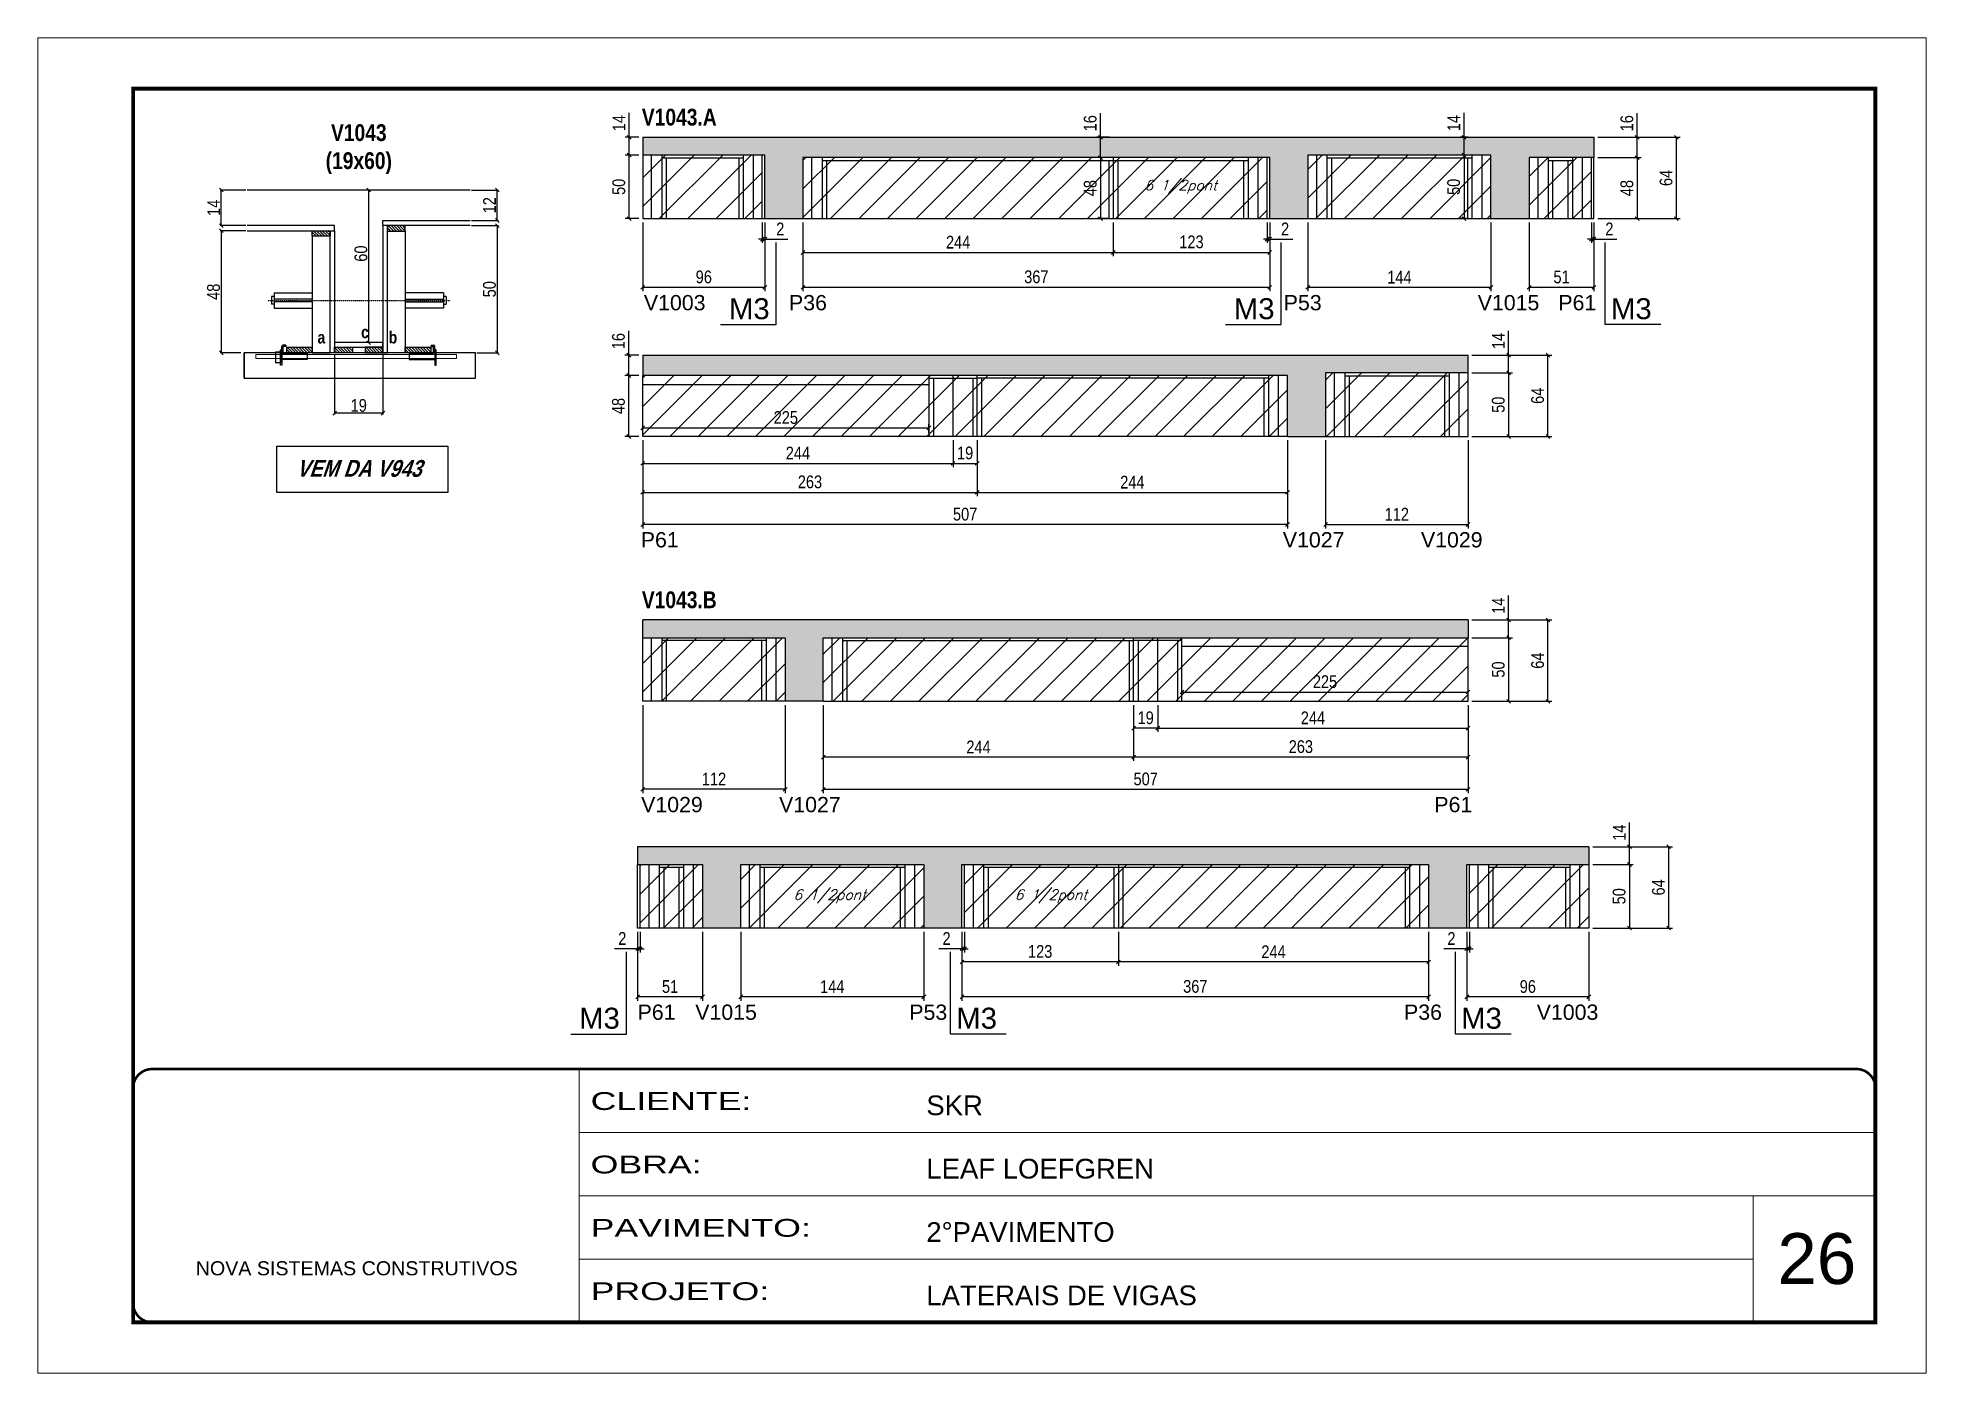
# Model space of a CAD drawing. Extents: x 3309 to 9563, y -2522 to 14608.
# Drawn here: x 4908 to 6393, y 6666 to 7716 of the extents above; entities that cross this region are included whole.
import ezdxf

# ---------------------------------------------------------------- set-up
doc = ezdxf.new("R2010")
doc.units = 0
for name, pattern in [('CONTINUO', [0]), ('DASHED', [0.75, 0.5, -0.25]), ('HIDDEN', [0.375, 0.25, -0.125])]:
    doc.linetypes.add(name, pattern=pattern)
for name, color, linetype in [('5', 5, 'Continuous'), ('barrote', 251, 'Continuous'), ('COTA', 241, 'Continuous'), ('detalhes', 4, 'Continuous'), ('NOMENCLATURA', 7, 'Continuous'), ('Painéis', 200, 'Continuous'), ('presilha', 1, 'Continuous'), ('SARR_2.2x10', 60, 'Continuous'), ('SARR_2.2x7', 40, 'Continuous'), ('SARR_3.5x7', 81, 'Continuous'), ('TENSOR', 3, 'Continuous'), ('texto', 7, 'Continuous')]:
    doc.layers.add(name, color=color, linetype=linetype)
for name, color, linetype, lineweight in [('CARIMBO', 255, 'Continuous', 9), ('CONCRETO', 251, 'Continuous', 25), ('Folhas', 255, 'Continuous', 9), ('Hachura', 251, 'Continuous', 9), ('SARRAFO DE PRESSAO', 251, 'DASHED', 9), ('SCO-___-LAJ', 2, 'Continuous', 0)]:
    doc.layers.add(name, color=color, linetype=linetype, lineweight=lineweight)
doc.styles.add('ARIAL', font='arial.ttf')
doc.styles.add('COTA TECNICA', font='techl___.ttf', dxfattribs={"height": 10})
doc.styles.add('COTA TECNICA 2X', font='techl___.ttf', dxfattribs={"height": 10})
doc.styles.add('Romans', font='romans.shx')
doc.styles.get("Standard").update_dxf_attribs({"font": 'arial.ttf'})
doc.styles.add('TECNICA', font='techb___.ttf', dxfattribs={"height": 10})
doc.styles.add('Tecnologia', font='')
doc.styles.get('Tecnologia').set_extended_font_data('Forgotten Futurist')
doc.dimstyles.new('PAINEL', dxfattribs={"dimtxt": 10, "dimasz": 3, "dimexe": 3, "dimexo": 3, "dimgap": 3, "dimtad": 1, "dimdec": 1, "dimzin": 12, "dimdsep": 46, "dimtxsty": 'COTA TECNICA', "dimblk1": 'OBLIQUE', "dimblk2": 'OBLIQUE', "dimsah": 1, "dimcen": 0.9, "dimclrd": 4, "dimclre": 4, "dimclrt": 240, "dimadec": 1, "dimazin": 3, "dimtfac": 1, "dimtdec": 1, "dimtmove": 0, "dimatfit": 3, "dimfxl": 1, "dimtolj": 1, "dimtzin": 12, "dimarcsym": 0})
doc.dimstyles.new('SECAO', dxfattribs={"dimscale": 0.333333, "dimtxt": 5, "dimasz": 9, "dimexe": 3, "dimexo": 3, "dimgap": 3, "dimtad": 1, "dimdec": 1, "dimlfac": 0.5, "dimzin": 12, "dimdsep": 46, "dimtxsty": 'COTA TECNICA 2X', "dimblk1": 'OBLIQUE', "dimblk2": 'OBLIQUE', "dimsah": 1, "dimcen": 0.9, "dimclrd": 4, "dimclre": 4, "dimclrt": 240, "dimadec": 1, "dimazin": 3, "dimtfac": 1, "dimtdec": 1, "dimtmove": 0, "dimatfit": 3, "dimfxl": 1, "dimtolj": 1, "dimtzin": 12, "dimarcsym": 0})
pattern_1 = [(135, (38376.8265, -116043.4478), (-1.122532015, -1.122532015), [])]

msp = doc.modelspace()

# ---------------------------------------------------------------- texts
at = {"layer": '5', "linetype": 'Continuous'}
for s, rotation, p in [('V1003', 0.00004, (5384.49, 7502.14)), ('P36', 0.00004, (5498.61, 7502.14)), ('P53', 0.00004, (5887.64, 7502.14)), ('V1015', 0.00004, (6040.18, 7502.14)), ('P61', 0.00004, (6103.6, 7502.14)), ('P61', 359.99996, (5382.05, 7315.7)), ('V1027', 359.99996, (5886.92, 7315.7)), ('V1029', 359.99996, (5995.54, 7315.7)), ('V1029', 0.00004, (5382.33, 7107.51)), ('V1027', 0.00004, (5490.8, 7107.51)), ('P61', 0.00004, (6006.11, 7107.51)), ('P61', 359.99996, (5379.56, 6944.28)), ('V1015', 359.99996, (5424.9, 6944.28)), ('P53', 359.99996, (5593.21, 6944.28)), ('P36', 359.99996, (5982.25, 6944.28)), ('V1003', 359.99996, (6086.57, 6944.28))]:
    msp.add_text(s, height=12, rotation=rotation, dxfattribs=at).set_placement(p)
at = {"layer": 'CARIMBO', "style": 'ARIAL'}
msp.add_text('26', height=40, dxfattribs=at).set_placement((6275.73, 6736.55))
at = {"layer": 'detalhes', "style": 'TECNICA'}
for s, p in [('c', (5162.11, 7480.19)), ('b', (5183.79, 7476.07)), ('a', (5127.81, 7476.08))]:
    msp.add_text(s, height=9.6, dxfattribs=at).set_placement(p)
at = {"layer": 'NOMENCLATURA', "style": 'TECNICA'}
for s, p in [('V1043.A', (5382.89, 7647.4)), ('V1043.B', (5382.89, 7267.92))]:
    msp.add_text(s, height=13.2, dxfattribs=at).set_placement(p)
at = {"layer": 'NOMENCLATURA', "linetype": 'Continuous'}
for p in [(5451.39, 7495.15), (5848.39, 7495.15), (6144.97, 7495.15), (5333.55, 6937.29), (5630.14, 6937.29), (6027.14, 6937.29)]:
    msp.add_text('M3', height=16.5, dxfattribs=at).set_placement(p)
at = {"layer": 'NOMENCLATURA', "insert": (5160.32, 7648.42), "char_height": 13.2, "attachment_point": 2, "style": 'TECNICA'}
msp.add_mtext_dynamic_manual_height_columns('V1043\\P(19x60)', width=300.2766, gutter_width=1, heights=[0], dxfattribs=at)
at = {"layer": 'NOMENCLATURA', "insert": (5160.29, 7384.4), "char_height": 13.2, "width": 300.2766, "attachment_point": 2, "style": 'TECNICA'}
msp.add_mtext('{\\Q19;VEM DA V943}', dxfattribs=at)
at = {"layer": 'texto', "color": 2, "char_height": 8, "attachment_point": 5, "style": 'Romans'}
for insert in [(5806.6, 7599.22), (5530.6, 7041.35), (5704.6, 7041.35)]:
    msp.add_mtext('{\\Q19;\\C256;6 1/2pont}', dxfattribs=dict(at, insert=insert))

# ---------------------------------------------------------------- blocks, each defined once
blk = doc.blocks.new('9999999999')
at = {"color": 30, "linetype": 'CONTINUO'}
for p, q in [((98564.6, 34230.2), (98564.6, 34429.4)), ((98564.6, 34379.6), (99584, 34379.6)), ((98564.6, 34329.8), (99488, 34329.8)), ((99584, 34329.8), (99488, 34329.8)), ((99488, 34329.8), (99488, 34230.2)), ((98564.6, 34280), (99488, 34280))]:
    blk.add_line(p, q, dxfattribs=at)
at = {"color": 30, "linetype": 'CONTINUO', "const_width": 2}
blk.add_lwpolyline([(99584, 34230.2), (99584, 34414.4, 0.414214), (99569, 34429.4), (98229, 34429.4, 0.414214), (98214, 34414.4), (98214, 34245.2, 0.414214), (98229, 34230.2), (99584, 34230.2)], format="xyb", dxfattribs=at)
at = {"layer": 'Folhas'}
blk.add_lwpolyline([(98139, 34190.2), (99624, 34190.2), (99624, 35240.2), (98139, 35240.2)], close=True, dxfattribs=at)
at = {"layer": 'Folhas', "color": 30, "const_width": 3}
blk.add_lwpolyline([(98214, 34230.2), (99584, 34230.2), (99584, 35200.2), (98214, 35200.2)], close=True, dxfattribs=at)
at = {"color": 7, "linetype": 'Continuous', "ltscale": 5, "style": 'ARIAL'}
for s, height, p in [('SKR', 15.48, (98837.7, 34393.1)), ('LEAF LOEFGREN', 15.483, (98837.7, 34343.3)), ('2°PAVIMENTO', 15.483, (98837.7, 34293.5)), ('NOVA SISTEMAS CONSTRUTIVOS', 11.059, (98263.2, 34267.2)), ('LATERAIS DE VIGAS', 15.483, (98837.7, 34243.7))]:
    blk.add_text(s, height=height, dxfattribs=at).set_placement(p)
at = {"layer": 'Folhas', "color": 7, "style": 'Tecnologia', "width": 1.5}
for s, p in [('CLIENTE:', (98573.7, 34397.2)), ('OBRA:', (98573.7, 34347.3)), ('PAVIMENTO:', (98573.7, 34297.5)), ('PROJETO:', (98573.7, 34247.7))]:
    blk.add_text(s, height=14, dxfattribs=at).set_placement(p)
blk = doc.blocks.new('_Oblique')
at = {"color": 0, "linetype": 'ByBlock', "lineweight": -2}
blk.add_line((-0.5, -0.5), (0.5, 0.5), dxfattribs=at)
blk = doc.blocks.new('*D846')
at = {"layer": 'COTA', "color": 4, "lineweight": -2, "transparency": 16777216}
for p, q in [((5141.3, 7467.7), (5141.3, 7420.2)), ((5179.3, 7467.7), (5179.3, 7420.2)), ((5179.3, 7421.2), (5141.3, 7421.2))]:
    blk.add_line(p, q, dxfattribs=at)
at = {"layer": 'Defpoints', "color": 0, "transparency": 16777216}
for p in [(5141.3, 7468.7), (5179.3, 7468.7), (5141.3, 7421.2)]:
    blk.add_point(p, dxfattribs=at)
at = {"layer": 'COTA', "color": 4, "lineweight": -2, "transparency": 16777216, "xscale": 3, "yscale": 3, "zscale": 3, "rotation": 180}
blk.add_blockref('_Oblique', (5141.3, 7421.2), dxfattribs=at)
at = {"layer": 'COTA', "color": 4, "lineweight": -2, "transparency": 16777216, "xscale": 3, "yscale": 3, "zscale": 3}
blk.add_blockref('_Oblique', (5179.3, 7421.2), dxfattribs=at)
at = {"layer": 'COTA', "color": 240, "transparency": 16777216, "insert": (5160.3, 7427.3), "char_height": 10, "attachment_point": 5, "style": 'COTA TECNICA 2X'}
blk.add_mtext('\\A1;19', dxfattribs=at)
blk = doc.blocks.new('PRESILHA METÁLICA 1')
at = {"layer": 'presilha'}
for p, q in [((0, 13), (6, 13)), ((0, 13), (0, 0)), ((6, 0), (0, 0)), ((6, 15.5), (7.5, 15.5)), ((6, -2.5), (6, 15.5)), ((6, 13), (6, 0)), ((7.5, 10.6), (7.5, 19.9)), ((7.5, 15.5), (7.5, -2.5)), ((37.5, 4.1), (7.5, 4.1)), ((12, 21), (8.6, 21)), ((9, 11.6), (9, 18.9)), ((12, 19.5), (9.6, 19.5)), ((37.5, 11), (9.6, 11)), ((12, 21), (12, 19.5)), ((37.5, 11), (37.5, 4.1)), ((7.5, -2.5), (6, -2.5))]:
    blk.add_line(p, q, dxfattribs=at)
for centre, radius, start, end in [((8.6, 19.9), 1.14, 90, 180), ((9.6, 18.9), 0.57, 90, 180), ((9.6, 11.6), 0.57, 180, 270)]:
    blk.add_arc(centre, radius, start, end, dxfattribs=at)
blk = doc.blocks.new('PRESILHA METÁLICA 2')
at = {"layer": 'presilha'}
for p, q in [((-5.2, 23.5), (-5.2, 22)), ((-5.2, 23.5), (-1.9, 23.5)), ((-0.8, 14.6), (-0.8, 22.4)), ((-30.8, 13.5), (-30.8, 6.6)), ((-30.8, 13.5), (-2.8, 13.5)), ((-30.8, 6.6), (-0.8, 6.6)), ((-5.2, 22), (-2.8, 22)), ((-2.2, 14.1), (-2.2, 21.4)), ((0.8, 18), (-0.8, 18)), ((-0.8, 18), (-0.8, 0)), ((-0.8, 0), (0.8, 0)), ((0.8, 0), (0.8, 18))]:
    blk.add_line(p, q, dxfattribs=at)
for centre, radius, start, end in [((-1.9, 22.4), 1.14, 0, 90), ((-2.8, 21.4), 0.57, 0, 90), ((-2.8, 14.1), 0.57, 270, 0)]:
    blk.add_arc(centre, radius, start, end, dxfattribs=at)
blk = doc.blocks.new('*D847')
at = {"layer": 'COTA', "color": 4, "lineweight": -2, "transparency": 16777216}
for p, q in [((5071.6, 7564.7), (5051.2, 7564.7)), ((5052.2, 7564.7), (5052.2, 7468.7)), ((5067.5, 7468.7), (5051.2, 7468.7))]:
    blk.add_line(p, q, dxfattribs=at)
at = {"layer": 'Defpoints', "color": 0, "transparency": 16777216}
for p in [(5072.6, 7564.7), (5052.2, 7468.7), (5068.5, 7468.7)]:
    blk.add_point(p, dxfattribs=at)
at = {"layer": 'COTA', "color": 4, "lineweight": -2, "transparency": 16777216, "xscale": 3, "yscale": 3, "zscale": 3}
for p, rotation in [((5052.2, 7564.7), 90), ((5052.2, 7468.7), 270)]:
    blk.add_blockref('_Oblique', p, dxfattribs=dict(at, rotation=rotation))
at = {"layer": 'COTA', "color": 240, "transparency": 16777216, "insert": (5046.1, 7516.7), "char_height": 10, "attachment_point": 5, "rotation": 90, "style": 'COTA TECNICA 2X'}
blk.add_mtext('\\A1;48', dxfattribs=at)
blk = doc.blocks.new('*D848')
at = {"layer": 'COTA', "color": 4, "lineweight": -2, "transparency": 16777216}
for p, q in [((5249, 7568.7), (5270.2, 7568.7)), ((5269.2, 7568.7), (5269.2, 7468.7)), ((5253.1, 7468.7), (5270.2, 7468.7))]:
    blk.add_line(p, q, dxfattribs=at)
at = {"layer": 'Defpoints', "color": 0, "transparency": 16777216}
for p in [(5248, 7568.7), (5252.1, 7468.7), (5269.2, 7468.7)]:
    blk.add_point(p, dxfattribs=at)
at = {"layer": 'COTA', "color": 4, "lineweight": -2, "transparency": 16777216, "xscale": 3, "yscale": 3, "zscale": 3}
for p, rotation in [((5269.2, 7568.7), 90), ((5269.2, 7468.7), 270)]:
    blk.add_blockref('_Oblique', p, dxfattribs=dict(at, rotation=rotation))
at = {"layer": 'COTA', "color": 240, "transparency": 16777216, "insert": (5263.1, 7518.7), "char_height": 10, "attachment_point": 5, "rotation": 90, "style": 'COTA TECNICA 2X'}
blk.add_mtext('\\A1;50', dxfattribs=at)
blk = doc.blocks.new('*D849')
at = {"layer": 'COTA', "color": 4, "lineweight": -2, "transparency": 16777216}
for p, q in [((5178.3, 7596.7), (5167.1, 7596.7)), ((5168.1, 7476.7), (5168.1, 7596.7)), ((5178.3, 7476.7), (5167.1, 7476.7))]:
    blk.add_line(p, q, dxfattribs=at)
at = {"layer": 'Defpoints', "color": 0, "transparency": 16777216}
for p in [(5168.1, 7596.7), (5179.3, 7596.7), (5179.3, 7476.7)]:
    blk.add_point(p, dxfattribs=at)
at = {"layer": 'COTA', "color": 4, "lineweight": -2, "transparency": 16777216, "xscale": 3, "yscale": 3, "zscale": 3}
for p, rotation in [((5168.1, 7596.7), 90), ((5168.1, 7476.7), 270)]:
    blk.add_blockref('_Oblique', p, dxfattribs=dict(at, rotation=rotation))
at = {"layer": 'COTA', "color": 240, "transparency": 16777216, "insert": (5162, 7546.7), "char_height": 10, "attachment_point": 5, "rotation": 90, "style": 'COTA TECNICA 2X'}
blk.add_mtext('\\A1;60', dxfattribs=at)
blk = doc.blocks.new('*D850')
at = {"layer": 'COTA', "color": 4, "lineweight": -2, "transparency": 16777216}
for p, q in [((5249, 7596.7), (5270.2, 7596.7)), ((5269.2, 7572.7), (5269.2, 7596.7)), ((5249, 7572.7), (5270.2, 7572.7))]:
    blk.add_line(p, q, dxfattribs=at)
at = {"layer": 'Defpoints', "color": 0, "transparency": 16777216}
for p in [(5248, 7596.7), (5269.2, 7596.7), (5248, 7572.7)]:
    blk.add_point(p, dxfattribs=at)
at = {"layer": 'COTA', "color": 4, "lineweight": -2, "transparency": 16777216, "xscale": 3, "yscale": 3, "zscale": 3}
for p, rotation in [((5269.2, 7596.7), 90), ((5269.2, 7572.7), 270)]:
    blk.add_blockref('_Oblique', p, dxfattribs=dict(at, rotation=rotation))
at = {"layer": 'COTA', "color": 240, "transparency": 16777216, "insert": (5263.1, 7584.7), "char_height": 10, "attachment_point": 5, "rotation": 90, "style": 'COTA TECNICA 2X'}
blk.add_mtext('\\A1;12', dxfattribs=at)
blk = doc.blocks.new('*D857')
at = {"layer": 'COTA', "color": 4, "lineweight": -2, "transparency": 16777216}
for p, q in [((5071.6, 7596.7), (5051.2, 7596.7)), ((5052.2, 7568.7), (5052.2, 7596.7)), ((5071.6, 7568.7), (5051.2, 7568.7))]:
    blk.add_line(p, q, dxfattribs=at)
at = {"layer": 'Defpoints', "color": 0, "transparency": 16777216}
for p in [(5052.2, 7596.7), (5072.6, 7596.7), (5072.6, 7568.7)]:
    blk.add_point(p, dxfattribs=at)
at = {"layer": 'COTA', "color": 4, "lineweight": -2, "transparency": 16777216, "xscale": 3, "yscale": 3, "zscale": 3}
for p, rotation in [((5052.2, 7596.7), 90), ((5052.2, 7568.7), 270)]:
    blk.add_blockref('_Oblique', p, dxfattribs=dict(at, rotation=rotation))
at = {"layer": 'COTA', "color": 240, "transparency": 16777216, "insert": (5046.2, 7582.7), "char_height": 10, "attachment_point": 5, "rotation": 90, "style": 'COTA TECNICA 2X'}
blk.add_mtext('\\A1;14', dxfattribs=at)
blk = doc.blocks.new('*D858')
at = {"layer": 'COTA', "color": 4, "lineweight": -2, "transparency": 16777216}
for p, q in [((5383.6, 7571.2), (5383.6, 7517.2)), ((5479.6, 7571.2), (5479.6, 7517.2)), ((5383.6, 7520.2), (5479.6, 7520.2))]:
    blk.add_line(p, q, dxfattribs=at)
at = {"layer": 'Defpoints', "color": 0, "transparency": 16777216}
for p in [(5383.6, 7574.2), (5479.6, 7574.2), (5479.6, 7520.2)]:
    blk.add_point(p, dxfattribs=at)
at = {"layer": 'COTA', "color": 4, "lineweight": -2, "transparency": 16777216, "xscale": 3, "yscale": 3, "zscale": 3, "rotation": 180}
blk.add_blockref('_Oblique', (5383.6, 7520.2), dxfattribs=at)
at = {"layer": 'COTA', "color": 4, "lineweight": -2, "transparency": 16777216, "xscale": 3, "yscale": 3, "zscale": 3}
blk.add_blockref('_Oblique', (5479.6, 7520.2), dxfattribs=at)
at = {"layer": 'COTA', "color": 240, "transparency": 16777216, "insert": (5431.6, 7528.3), "char_height": 10, "attachment_point": 5, "style": 'COTA TECNICA'}
blk.add_mtext('\\A1;96', dxfattribs=at)
blk = doc.blocks.new('*D859')
at = {"layer": 'COTA', "color": 4, "lineweight": -2, "transparency": 16777216}
for p, q in [((5477.6, 7571.2), (5477.6, 7555.1)), ((5479.6, 7571.2), (5479.6, 7555.1)), ((5477.6, 7558.1), (5474.6, 7558.1)), ((5477.6, 7558.1), (5479.6, 7558.1)), ((5479.6, 7558.1), (5497.7, 7558.1))]:
    blk.add_line(p, q, dxfattribs=at)
at = {"layer": 'Defpoints', "color": 0, "transparency": 16777216}
for p in [(5477.6, 7574.2), (5479.6, 7574.2), (5479.6, 7558.1)]:
    blk.add_point(p, dxfattribs=at)
at = {"layer": 'COTA', "color": 4, "lineweight": -2, "transparency": 16777216, "xscale": 3, "yscale": 3, "zscale": 3}
blk.add_blockref('_Oblique', (5477.6, 7558.1), dxfattribs=at)
at = {"layer": 'COTA', "color": 4, "lineweight": -2, "transparency": 16777216, "xscale": 3, "yscale": 3, "zscale": 3, "rotation": 180}
blk.add_blockref('_Oblique', (5479.6, 7558.1), dxfattribs=at)
at = {"layer": 'COTA', "color": 240, "transparency": 16777216, "insert": (5491.7, 7566.1), "char_height": 10, "attachment_point": 5, "style": 'COTA TECNICA'}
blk.add_mtext('\\A1;2', dxfattribs=at)
blk = doc.blocks.new('*D860')
at = {"layer": 'COTA', "color": 4, "lineweight": -2, "transparency": 16777216}
for p, q in [((5509.6, 7571.2), (5509.6, 7517.2)), ((5876.6, 7571.2), (5876.6, 7517.2)), ((5509.6, 7520.2), (5876.6, 7520.2))]:
    blk.add_line(p, q, dxfattribs=at)
at = {"layer": 'Defpoints', "color": 0, "transparency": 16777216}
for p in [(5509.6, 7574.2), (5876.6, 7574.2), (5876.6, 7520.2)]:
    blk.add_point(p, dxfattribs=at)
at = {"layer": 'COTA', "color": 4, "lineweight": -2, "transparency": 16777216, "xscale": 3, "yscale": 3, "zscale": 3, "rotation": 180}
blk.add_blockref('_Oblique', (5509.6, 7520.2), dxfattribs=at)
at = {"layer": 'COTA', "color": 4, "lineweight": -2, "transparency": 16777216, "xscale": 3, "yscale": 3, "zscale": 3}
blk.add_blockref('_Oblique', (5876.6, 7520.2), dxfattribs=at)
at = {"layer": 'COTA', "color": 240, "transparency": 16777216, "insert": (5693.1, 7528.4), "char_height": 10, "attachment_point": 5, "style": 'COTA TECNICA'}
blk.add_mtext('\\A1;367', dxfattribs=at)
blk = doc.blocks.new('*D861')
at = {"layer": 'COTA', "color": 4, "lineweight": -2, "transparency": 16777216}
for p, q in [((5874.6, 7571.2), (5874.6, 7555.1)), ((5876.6, 7571.2), (5876.6, 7555.1)), ((5874.6, 7558.1), (5871.6, 7558.1)), ((5874.6, 7558.1), (5876.6, 7558.1)), ((5876.6, 7558.1), (5894.7, 7558.1))]:
    blk.add_line(p, q, dxfattribs=at)
at = {"layer": 'Defpoints', "color": 0, "transparency": 16777216}
for p in [(5874.6, 7574.2), (5876.6, 7574.2), (5876.6, 7558.1)]:
    blk.add_point(p, dxfattribs=at)
at = {"layer": 'COTA', "color": 4, "lineweight": -2, "transparency": 16777216, "xscale": 3, "yscale": 3, "zscale": 3}
blk.add_blockref('_Oblique', (5874.6, 7558.1), dxfattribs=at)
at = {"layer": 'COTA', "color": 4, "lineweight": -2, "transparency": 16777216, "xscale": 3, "yscale": 3, "zscale": 3, "rotation": 180}
blk.add_blockref('_Oblique', (5876.6, 7558.1), dxfattribs=at)
at = {"layer": 'COTA', "color": 240, "transparency": 16777216, "insert": (5888.7, 7566.1), "char_height": 10, "attachment_point": 5, "style": 'COTA TECNICA'}
blk.add_mtext('\\A1;2', dxfattribs=at)
blk = doc.blocks.new('*D862')
at = {"layer": 'COTA', "color": 4, "lineweight": -2, "transparency": 16777216}
for p, q in [((5509.6, 7571.2), (5509.6, 7544.6)), ((5753.6, 7571.2), (5753.6, 7544.6)), ((5509.6, 7547.6), (5753.6, 7547.6))]:
    blk.add_line(p, q, dxfattribs=at)
at = {"layer": 'Defpoints', "color": 0, "transparency": 16777216}
for p in [(5509.6, 7574.2), (5753.6, 7574.2), (5753.6, 7547.6)]:
    blk.add_point(p, dxfattribs=at)
at = {"layer": 'COTA', "color": 4, "lineweight": -2, "transparency": 16777216, "xscale": 3, "yscale": 3, "zscale": 3, "rotation": 180}
blk.add_blockref('_Oblique', (5509.6, 7547.6), dxfattribs=at)
at = {"layer": 'COTA', "color": 4, "lineweight": -2, "transparency": 16777216, "xscale": 3, "yscale": 3, "zscale": 3}
blk.add_blockref('_Oblique', (5753.6, 7547.6), dxfattribs=at)
at = {"layer": 'COTA', "color": 240, "transparency": 16777216, "insert": (5631.6, 7555.7), "char_height": 10, "attachment_point": 5, "style": 'COTA TECNICA'}
blk.add_mtext('\\A1;244', dxfattribs=at)
blk = doc.blocks.new('*D863')
at = {"layer": 'COTA', "color": 4, "lineweight": -2, "transparency": 16777216}
for p, q in [((5753.6, 7571.2), (5753.6, 7544.6)), ((5876.6, 7571.2), (5876.6, 7544.6)), ((5753.6, 7547.6), (5876.6, 7547.6))]:
    blk.add_line(p, q, dxfattribs=at)
at = {"layer": 'Defpoints', "color": 0, "transparency": 16777216}
for p in [(5753.6, 7574.2), (5876.6, 7574.2), (5876.6, 7547.6)]:
    blk.add_point(p, dxfattribs=at)
at = {"layer": 'COTA', "color": 4, "lineweight": -2, "transparency": 16777216, "xscale": 3, "yscale": 3, "zscale": 3, "rotation": 180}
blk.add_blockref('_Oblique', (5753.6, 7547.6), dxfattribs=at)
at = {"layer": 'COTA', "color": 4, "lineweight": -2, "transparency": 16777216, "xscale": 3, "yscale": 3, "zscale": 3}
blk.add_blockref('_Oblique', (5876.6, 7547.6), dxfattribs=at)
at = {"layer": 'COTA', "color": 240, "transparency": 16777216, "insert": (5815.1, 7555.9), "char_height": 10, "attachment_point": 5, "style": 'COTA TECNICA'}
blk.add_mtext('\\A1;123', dxfattribs=at)
blk = doc.blocks.new('*D880')
at = {"layer": 'COTA', "color": 4, "lineweight": -2, "transparency": 16777216}
for p, q in [((5906.6, 7571.2), (5906.6, 7517.2)), ((6050.6, 7571.2), (6050.6, 7517.2)), ((5906.6, 7520.2), (6050.6, 7520.2))]:
    blk.add_line(p, q, dxfattribs=at)
at = {"layer": 'Defpoints', "color": 0, "transparency": 16777216}
for p in [(5906.6, 7574.2), (6050.6, 7574.2), (6050.6, 7520.2)]:
    blk.add_point(p, dxfattribs=at)
at = {"layer": 'COTA', "color": 4, "lineweight": -2, "transparency": 16777216, "xscale": 3, "yscale": 3, "zscale": 3, "rotation": 180}
blk.add_blockref('_Oblique', (5906.6, 7520.2), dxfattribs=at)
at = {"layer": 'COTA', "color": 4, "lineweight": -2, "transparency": 16777216, "xscale": 3, "yscale": 3, "zscale": 3}
blk.add_blockref('_Oblique', (6050.6, 7520.2), dxfattribs=at)
at = {"layer": 'COTA', "color": 240, "transparency": 16777216, "insert": (5978.6, 7528.2), "char_height": 10, "attachment_point": 5, "style": 'COTA TECNICA'}
blk.add_mtext('\\A1;144', dxfattribs=at)
blk = doc.blocks.new('*D881')
at = {"layer": 'COTA', "color": 4, "lineweight": -2, "transparency": 16777216}
for p, q in [((6080.6, 7571.2), (6080.6, 7517.2)), ((6131.6, 7571.2), (6131.6, 7517.2)), ((6080.6, 7520.2), (6131.6, 7520.2))]:
    blk.add_line(p, q, dxfattribs=at)
at = {"layer": 'Defpoints', "color": 0, "transparency": 16777216}
for p in [(6080.6, 7574.2), (6131.6, 7574.2), (6131.6, 7520.2)]:
    blk.add_point(p, dxfattribs=at)
at = {"layer": 'COTA', "color": 4, "lineweight": -2, "transparency": 16777216, "xscale": 3, "yscale": 3, "zscale": 3, "rotation": 180}
blk.add_blockref('_Oblique', (6080.6, 7520.2), dxfattribs=at)
at = {"layer": 'COTA', "color": 4, "lineweight": -2, "transparency": 16777216, "xscale": 3, "yscale": 3, "zscale": 3}
blk.add_blockref('_Oblique', (6131.6, 7520.2), dxfattribs=at)
at = {"layer": 'COTA', "color": 240, "transparency": 16777216, "insert": (6106.1, 7528.3), "char_height": 10, "attachment_point": 5, "style": 'COTA TECNICA'}
blk.add_mtext('\\A1;51', dxfattribs=at)
blk = doc.blocks.new('*D882')
at = {"layer": 'COTA', "color": 4, "lineweight": -2, "transparency": 16777216}
for p, q in [((6129.6, 7571.2), (6129.6, 7555.1)), ((6131.6, 7571.2), (6131.6, 7555.1)), ((6129.6, 7558.1), (6126.6, 7558.1)), ((6129.6, 7558.1), (6131.6, 7558.1)), ((6131.6, 7558.1), (6149.7, 7558.1))]:
    blk.add_line(p, q, dxfattribs=at)
at = {"layer": 'Defpoints', "color": 0, "transparency": 16777216}
for p in [(6129.6, 7574.2), (6131.6, 7574.2), (6131.6, 7558.1)]:
    blk.add_point(p, dxfattribs=at)
at = {"layer": 'COTA', "color": 4, "lineweight": -2, "transparency": 16777216, "xscale": 3, "yscale": 3, "zscale": 3}
blk.add_blockref('_Oblique', (6129.6, 7558.1), dxfattribs=at)
at = {"layer": 'COTA', "color": 4, "lineweight": -2, "transparency": 16777216, "xscale": 3, "yscale": 3, "zscale": 3, "rotation": 180}
blk.add_blockref('_Oblique', (6131.6, 7558.1), dxfattribs=at)
at = {"layer": 'COTA', "color": 240, "transparency": 16777216, "insert": (6143.7, 7566.1), "char_height": 10, "attachment_point": 5, "style": 'COTA TECNICA'}
blk.add_mtext('\\A1;2', dxfattribs=at)
blk = doc.blocks.new('*D883')
at = {"layer": 'COTA', "color": 4, "lineweight": -2, "transparency": 16777216}
for p, q in [((6134.6, 7622.2), (6168.6, 7622.2)), ((6165.6, 7622.2), (6165.6, 7574.2)), ((6134.6, 7574.2), (6168.6, 7574.2))]:
    blk.add_line(p, q, dxfattribs=at)
at = {"layer": 'Defpoints', "color": 0, "transparency": 16777216}
for p in [(6131.6, 7622.2), (6131.6, 7574.2), (6165.6, 7574.2)]:
    blk.add_point(p, dxfattribs=at)
at = {"layer": 'COTA', "color": 4, "lineweight": -2, "transparency": 16777216, "xscale": 3, "yscale": 3, "zscale": 3}
for p, rotation in [((6165.6, 7622.2), 90), ((6165.6, 7574.2), 270)]:
    blk.add_blockref('_Oblique', p, dxfattribs=dict(at, rotation=rotation))
at = {"layer": 'COTA', "color": 240, "transparency": 16777216, "insert": (6157.5, 7598.2), "char_height": 10, "attachment_point": 5, "rotation": 90, "style": 'COTA TECNICA'}
blk.add_mtext('\\A1;48', dxfattribs=at)
blk = doc.blocks.new('*D884')
at = {"layer": 'COTA', "color": 4, "lineweight": -2, "transparency": 16777216}
for p, q in [((6165.6, 7638.2), (6165.6, 7657.2)), ((6134.6, 7638.2), (6168.6, 7638.2)), ((6165.6, 7622.2), (6165.6, 7638.2)), ((6134.6, 7622.2), (6168.6, 7622.2))]:
    blk.add_line(p, q, dxfattribs=at)
at = {"layer": 'Defpoints', "color": 0, "transparency": 16777216}
for p in [(6131.6, 7638.2), (6165.6, 7638.2), (6131.6, 7622.2)]:
    blk.add_point(p, dxfattribs=at)
at = {"layer": 'COTA', "color": 4, "lineweight": -2, "transparency": 16777216, "xscale": 3, "yscale": 3, "zscale": 3}
for p, rotation in [((6165.6, 7638.2), 90), ((6165.6, 7622.2), 270)]:
    blk.add_blockref('_Oblique', p, dxfattribs=dict(at, rotation=rotation))
at = {"layer": 'COTA', "color": 240, "transparency": 16777216, "insert": (6157.5, 7649.2), "char_height": 10, "attachment_point": 5, "rotation": 90, "style": 'COTA TECNICA'}
blk.add_mtext('\\A1;16', dxfattribs=at)
blk = doc.blocks.new('*D885')
at = {"layer": 'COTA', "color": 4, "lineweight": -2, "transparency": 16777216}
for p, q in [((6134.6, 7638.2), (6199.4, 7638.2)), ((6196.4, 7574.2), (6196.4, 7638.2)), ((6134.6, 7574.2), (6199.4, 7574.2))]:
    blk.add_line(p, q, dxfattribs=at)
at = {"layer": 'Defpoints', "color": 0, "transparency": 16777216}
for p in [(6131.6, 7638.2), (6196.4, 7638.2), (6131.6, 7574.2)]:
    blk.add_point(p, dxfattribs=at)
at = {"layer": 'COTA', "color": 4, "lineweight": -2, "transparency": 16777216, "xscale": 3, "yscale": 3, "zscale": 3}
for p, rotation in [((6196.4, 7638.2), 90), ((6196.4, 7574.2), 270)]:
    blk.add_blockref('_Oblique', p, dxfattribs=dict(at, rotation=rotation))
at = {"layer": 'COTA', "color": 240, "transparency": 16777216, "insert": (6188.3, 7606.2), "char_height": 10, "attachment_point": 5, "rotation": 90, "style": 'COTA TECNICA'}
blk.add_mtext('\\A1;64', dxfattribs=at)
blk = doc.blocks.new('*D886')
at = {"layer": 'COTA', "color": 4, "lineweight": -2, "transparency": 16777216}
for p, q in [((6032.6, 7624.2), (6026.4, 7624.2)), ((6029.4, 7624.2), (6029.4, 7574.2)), ((6032.6, 7574.2), (6026.4, 7574.2))]:
    blk.add_line(p, q, dxfattribs=at)
at = {"layer": 'Defpoints', "color": 0, "transparency": 16777216}
for p in [(6035.6, 7624.2), (6029.4, 7574.2), (6035.6, 7574.2)]:
    blk.add_point(p, dxfattribs=at)
at = {"layer": 'COTA', "color": 4, "lineweight": -2, "transparency": 16777216, "xscale": 3, "yscale": 3, "zscale": 3}
for p, rotation in [((6029.4, 7624.2), 90), ((6029.4, 7574.2), 270)]:
    blk.add_blockref('_Oblique', p, dxfattribs=dict(at, rotation=rotation))
at = {"layer": 'COTA', "color": 240, "transparency": 16777216, "insert": (6021.3, 7599.2), "char_height": 10, "attachment_point": 5, "rotation": 90, "style": 'COTA TECNICA'}
blk.add_mtext('\\A1;50', dxfattribs=at)
blk = doc.blocks.new('*D887')
at = {"layer": 'COTA', "color": 4, "lineweight": -2, "transparency": 16777216}
for p, q in [((6029.4, 7638.2), (6029.4, 7657.3)), ((6032.6, 7638.2), (6026.4, 7638.2)), ((6029.4, 7624.2), (6029.4, 7638.2)), ((6032.6, 7624.2), (6026.4, 7624.2))]:
    blk.add_line(p, q, dxfattribs=at)
at = {"layer": 'Defpoints', "color": 0, "transparency": 16777216}
for p in [(6029.4, 7638.2), (6035.6, 7638.2), (6035.6, 7624.2)]:
    blk.add_point(p, dxfattribs=at)
at = {"layer": 'COTA', "color": 4, "lineweight": -2, "transparency": 16777216, "xscale": 3, "yscale": 3, "zscale": 3}
for p, rotation in [((6029.4, 7638.2), 90), ((6029.4, 7624.2), 270)]:
    blk.add_blockref('_Oblique', p, dxfattribs=dict(at, rotation=rotation))
at = {"layer": 'COTA', "color": 240, "transparency": 16777216, "insert": (6021.4, 7649.3), "char_height": 10, "attachment_point": 5, "rotation": 90, "style": 'COTA TECNICA'}
blk.add_mtext('\\A1;14', dxfattribs=at)
blk = doc.blocks.new('*D888')
at = {"layer": 'COTA', "color": 4, "lineweight": -2, "transparency": 16777216}
for p, q in [((5750.6, 7622.2), (5740.6, 7622.2)), ((5743.6, 7622.2), (5743.6, 7574.2)), ((5750.6, 7574.2), (5740.6, 7574.2))]:
    blk.add_line(p, q, dxfattribs=at)
at = {"layer": 'Defpoints', "color": 0, "transparency": 16777216}
for p in [(5753.6, 7622.2), (5743.6, 7574.2), (5753.6, 7574.2)]:
    blk.add_point(p, dxfattribs=at)
at = {"layer": 'COTA', "color": 4, "lineweight": -2, "transparency": 16777216, "xscale": 3, "yscale": 3, "zscale": 3}
for p, rotation in [((5743.6, 7622.2), 90), ((5743.6, 7574.2), 270)]:
    blk.add_blockref('_Oblique', p, dxfattribs=dict(at, rotation=rotation))
at = {"layer": 'COTA', "color": 240, "transparency": 16777216, "insert": (5735.5, 7598.2), "char_height": 10, "attachment_point": 5, "rotation": 90, "style": 'COTA TECNICA'}
blk.add_mtext('\\A1;48', dxfattribs=at)
blk = doc.blocks.new('*D889')
at = {"layer": 'COTA', "color": 4, "lineweight": -2, "transparency": 16777216}
for p, q in [((5743.6, 7638.2), (5743.6, 7657.2)), ((5750.6, 7638.2), (5740.6, 7638.2)), ((5743.6, 7622.2), (5743.6, 7638.2)), ((5750.6, 7622.2), (5740.6, 7622.2))]:
    blk.add_line(p, q, dxfattribs=at)
at = {"layer": 'Defpoints', "color": 0, "transparency": 16777216}
for p in [(5743.6, 7638.2), (5753.6, 7638.2), (5753.6, 7622.2)]:
    blk.add_point(p, dxfattribs=at)
at = {"layer": 'COTA', "color": 4, "lineweight": -2, "transparency": 16777216, "xscale": 3, "yscale": 3, "zscale": 3}
for p, rotation in [((5743.6, 7638.2), 90), ((5743.6, 7622.2), 270)]:
    blk.add_blockref('_Oblique', p, dxfattribs=dict(at, rotation=rotation))
at = {"layer": 'COTA', "color": 240, "transparency": 16777216, "insert": (5735.5, 7649.2), "char_height": 10, "attachment_point": 5, "rotation": 90, "style": 'COTA TECNICA'}
blk.add_mtext('\\A1;16', dxfattribs=at)
blk = doc.blocks.new('*D890')
at = {"layer": 'COTA', "color": 4, "lineweight": -2, "transparency": 16777216}
for p, q in [((5380.6, 7624.2), (5369.9, 7624.2)), ((5372.9, 7574.2), (5372.9, 7624.2)), ((5380.6, 7574.2), (5369.9, 7574.2))]:
    blk.add_line(p, q, dxfattribs=at)
at = {"layer": 'Defpoints', "color": 0, "transparency": 16777216}
for p in [(5372.9, 7624.2), (5383.6, 7624.2), (5383.6, 7574.2)]:
    blk.add_point(p, dxfattribs=at)
at = {"layer": 'COTA', "color": 4, "lineweight": -2, "transparency": 16777216, "xscale": 3, "yscale": 3, "zscale": 3}
for p, rotation in [((5372.9, 7624.2), 90), ((5372.9, 7574.2), 270)]:
    blk.add_blockref('_Oblique', p, dxfattribs=dict(at, rotation=rotation))
at = {"layer": 'COTA', "color": 240, "transparency": 16777216, "insert": (5364.8, 7599.2), "char_height": 10, "attachment_point": 5, "rotation": 90, "style": 'COTA TECNICA'}
blk.add_mtext('\\A1;50', dxfattribs=at)
blk = doc.blocks.new('*D891')
at = {"layer": 'COTA', "color": 4, "lineweight": -2, "transparency": 16777216}
for p, q in [((5372.9, 7638.2), (5372.9, 7657.3)), ((5380.6, 7638.2), (5369.9, 7638.2)), ((5372.9, 7624.2), (5372.9, 7638.2)), ((5380.6, 7624.2), (5369.9, 7624.2))]:
    blk.add_line(p, q, dxfattribs=at)
at = {"layer": 'Defpoints', "color": 0, "transparency": 16777216}
for p in [(5372.9, 7638.2), (5383.6, 7638.2), (5383.6, 7624.2)]:
    blk.add_point(p, dxfattribs=at)
at = {"layer": 'COTA', "color": 4, "lineweight": -2, "transparency": 16777216, "xscale": 3, "yscale": 3, "zscale": 3}
for p, rotation in [((5372.9, 7638.2), 90), ((5372.9, 7624.2), 270)]:
    blk.add_blockref('_Oblique', p, dxfattribs=dict(at, rotation=rotation))
at = {"layer": 'COTA', "color": 240, "transparency": 16777216, "insert": (5364.9, 7649.3), "char_height": 10, "attachment_point": 5, "rotation": 90, "style": 'COTA TECNICA'}
blk.add_mtext('\\A1;14', dxfattribs=at)
blk = doc.blocks.new('*D892')
at = {"layer": 'COTA', "color": 4, "linetype": 'ByBlock', "lineweight": -2, "transparency": 16777216}
for p, q in [((5383.6, 7399.9), (5383.6, 7330.7)), ((5890.6, 7399.9), (5890.6, 7330.7)), ((5890.6, 7333.7), (5383.6, 7333.7))]:
    blk.add_line(p, q, dxfattribs=at)
at = {"layer": 'Defpoints', "color": 0, "linetype": 'ByBlock', "transparency": 16777216}
for p in [(5383.6, 7402.9), (5890.6, 7402.9), (5383.6, 7333.7)]:
    blk.add_point(p, dxfattribs=at)
at = {"layer": 'COTA', "color": 4, "linetype": 'ByBlock', "lineweight": -2, "transparency": 16777216, "xscale": 3, "yscale": 3, "zscale": 3, "rotation": 180}
blk.add_blockref('_Oblique', (5383.6, 7333.7), dxfattribs=at)
at = {"layer": 'COTA', "color": 4, "linetype": 'ByBlock', "lineweight": -2, "transparency": 16777216, "xscale": 3, "yscale": 3, "zscale": 3}
blk.add_blockref('_Oblique', (5890.6, 7333.7), dxfattribs=at)
at = {"layer": 'COTA', "color": 240, "linetype": 'ByBlock', "transparency": 16777216, "insert": (5637.1, 7341.8), "char_height": 10, "attachment_point": 5, "style": 'COTA TECNICA'}
blk.add_mtext('\\A1;507', dxfattribs=at)
blk = doc.blocks.new('*D893')
at = {"layer": 'COTA', "color": 4, "lineweight": -2, "transparency": 16777216}
for p, q in [((5383.6, 7399.9), (5383.6, 7356)), ((5646.6, 7399.9), (5646.6, 7356)), ((5383.6, 7359), (5646.6, 7359))]:
    blk.add_line(p, q, dxfattribs=at)
at = {"layer": 'Defpoints', "color": 0, "transparency": 16777216}
for p in [(5383.6, 7402.9), (5646.6, 7402.9), (5646.6, 7359)]:
    blk.add_point(p, dxfattribs=at)
at = {"layer": 'COTA', "color": 4, "lineweight": -2, "transparency": 16777216, "xscale": 3, "yscale": 3, "zscale": 3, "rotation": 180}
blk.add_blockref('_Oblique', (5383.6, 7359), dxfattribs=at)
at = {"layer": 'COTA', "color": 4, "lineweight": -2, "transparency": 16777216, "xscale": 3, "yscale": 3, "zscale": 3}
blk.add_blockref('_Oblique', (5646.6, 7359), dxfattribs=at)
at = {"layer": 'COTA', "color": 240, "transparency": 16777216, "insert": (5515.1, 7367.2), "char_height": 10, "attachment_point": 5, "style": 'COTA TECNICA'}
blk.add_mtext('\\A1;263', dxfattribs=at)
blk = doc.blocks.new('*D894')
at = {"layer": 'COTA', "color": 4, "lineweight": -2, "transparency": 16777216}
for p, q in [((5646.6, 7399.9), (5646.6, 7356)), ((5890.6, 7399.9), (5890.6, 7356)), ((5646.6, 7359), (5890.6, 7359))]:
    blk.add_line(p, q, dxfattribs=at)
at = {"layer": 'Defpoints', "color": 0, "transparency": 16777216}
for p in [(5646.6, 7402.9), (5890.6, 7402.9), (5890.6, 7359)]:
    blk.add_point(p, dxfattribs=at)
at = {"layer": 'COTA', "color": 4, "lineweight": -2, "transparency": 16777216, "xscale": 3, "yscale": 3, "zscale": 3, "rotation": 180}
blk.add_blockref('_Oblique', (5646.6, 7359), dxfattribs=at)
at = {"layer": 'COTA', "color": 4, "lineweight": -2, "transparency": 16777216, "xscale": 3, "yscale": 3, "zscale": 3}
blk.add_blockref('_Oblique', (5890.6, 7359), dxfattribs=at)
at = {"layer": 'COTA', "color": 240, "transparency": 16777216, "insert": (5768.6, 7367), "char_height": 10, "attachment_point": 5, "style": 'COTA TECNICA'}
blk.add_mtext('\\A1;244', dxfattribs=at)
blk = doc.blocks.new('*D895')
at = {"layer": 'COTA', "color": 4, "lineweight": -2, "transparency": 16777216}
for p, q in [((5380.6, 7450.9), (5369.6, 7450.9)), ((5372.6, 7402.9), (5372.6, 7450.9)), ((5380.6, 7402.9), (5369.6, 7402.9))]:
    blk.add_line(p, q, dxfattribs=at)
at = {"layer": 'Defpoints', "color": 0, "transparency": 16777216}
for p in [(5372.6, 7450.9), (5383.6, 7450.9), (5383.6, 7402.9)]:
    blk.add_point(p, dxfattribs=at)
at = {"layer": 'COTA', "color": 4, "lineweight": -2, "transparency": 16777216, "xscale": 3, "yscale": 3, "zscale": 3}
for p, rotation in [((5372.6, 7450.9), 90), ((5372.6, 7402.9), 270)]:
    blk.add_blockref('_Oblique', p, dxfattribs=dict(at, rotation=rotation))
at = {"layer": 'COTA', "color": 240, "transparency": 16777216, "insert": (5364.5, 7426.9), "char_height": 10, "attachment_point": 5, "rotation": 90, "style": 'COTA TECNICA'}
blk.add_mtext('\\A1;48', dxfattribs=at)
blk = doc.blocks.new('*D896')
at = {"layer": 'COTA', "color": 4, "lineweight": -2, "transparency": 16777216}
for p, q in [((5372.6, 7466.9), (5372.6, 7485.9)), ((5380.6, 7466.9), (5369.6, 7466.9)), ((5372.6, 7450.9), (5372.6, 7466.9)), ((5380.6, 7450.9), (5369.6, 7450.9))]:
    blk.add_line(p, q, dxfattribs=at)
at = {"layer": 'Defpoints', "color": 0, "transparency": 16777216}
for p in [(5372.6, 7466.9), (5383.6, 7466.9), (5383.6, 7450.9)]:
    blk.add_point(p, dxfattribs=at)
at = {"layer": 'COTA', "color": 4, "lineweight": -2, "transparency": 16777216, "xscale": 3, "yscale": 3, "zscale": 3}
for p, rotation in [((5372.6, 7466.9), 90), ((5372.6, 7450.9), 270)]:
    blk.add_blockref('_Oblique', p, dxfattribs=dict(at, rotation=rotation))
at = {"layer": 'COTA', "color": 240, "transparency": 16777216, "insert": (5364.5, 7477.9), "char_height": 10, "attachment_point": 5, "rotation": 90, "style": 'COTA TECNICA'}
blk.add_mtext('\\A1;16', dxfattribs=at)
blk = doc.blocks.new('*D897')
at = {"layer": 'COTA', "color": 4, "lineweight": -2, "transparency": 16777216}
for p, q in [((5627.6, 7399.9), (5627.6, 7378.8)), ((5646.6, 7399.9), (5646.6, 7378.8)), ((5627.6, 7381.8), (5646.6, 7381.8))]:
    blk.add_line(p, q, dxfattribs=at)
at = {"layer": 'Defpoints', "color": 0, "transparency": 16777216}
for p in [(5627.6, 7402.9), (5646.6, 7402.9), (5646.6, 7381.8)]:
    blk.add_point(p, dxfattribs=at)
at = {"layer": 'COTA', "color": 4, "lineweight": -2, "transparency": 16777216, "xscale": 3, "yscale": 3, "zscale": 3, "rotation": 180}
blk.add_blockref('_Oblique', (5627.6, 7381.8), dxfattribs=at)
at = {"layer": 'COTA', "color": 4, "lineweight": -2, "transparency": 16777216, "xscale": 3, "yscale": 3, "zscale": 3}
blk.add_blockref('_Oblique', (5646.6, 7381.8), dxfattribs=at)
at = {"layer": 'COTA', "color": 240, "transparency": 16777216, "insert": (5637.1, 7389.9), "char_height": 10, "attachment_point": 5, "style": 'COTA TECNICA'}
blk.add_mtext('\\A1;19', dxfattribs=at)
blk = doc.blocks.new('*D898')
at = {"layer": 'COTA', "color": 4, "lineweight": -2, "transparency": 16777216}
for p, q in [((5920.6, 7399.9), (5920.6, 7330.7)), ((6032.6, 7399.9), (6032.6, 7330.7)), ((5920.6, 7333.7), (6032.6, 7333.7))]:
    blk.add_line(p, q, dxfattribs=at)
at = {"layer": 'Defpoints', "color": 0, "transparency": 16777216}
for p in [(5920.6, 7402.9), (6032.6, 7402.9), (6032.6, 7333.7)]:
    blk.add_point(p, dxfattribs=at)
at = {"layer": 'COTA', "color": 4, "lineweight": -2, "transparency": 16777216, "xscale": 3, "yscale": 3, "zscale": 3, "rotation": 180}
blk.add_blockref('_Oblique', (5920.6, 7333.7), dxfattribs=at)
at = {"layer": 'COTA', "color": 4, "lineweight": -2, "transparency": 16777216, "xscale": 3, "yscale": 3, "zscale": 3}
blk.add_blockref('_Oblique', (6032.6, 7333.7), dxfattribs=at)
at = {"layer": 'COTA', "color": 240, "transparency": 16777216, "insert": (5976.6, 7341.8), "char_height": 10, "attachment_point": 5, "style": 'COTA TECNICA'}
blk.add_mtext('\\A1;112', dxfattribs=at)
blk = doc.blocks.new('*D899')
at = {"layer": 'COTA', "color": 4, "lineweight": -2, "transparency": 16777216}
for p, q in [((6035.6, 7452.9), (6067.5, 7452.9)), ((6064.5, 7452.9), (6064.5, 7402.9)), ((6035.6, 7402.9), (6067.5, 7402.9))]:
    blk.add_line(p, q, dxfattribs=at)
at = {"layer": 'Defpoints', "color": 0, "transparency": 16777216}
for p in [(6032.6, 7452.9), (6032.6, 7402.9), (6064.5, 7402.9)]:
    blk.add_point(p, dxfattribs=at)
at = {"layer": 'COTA', "color": 4, "lineweight": -2, "transparency": 16777216, "xscale": 3, "yscale": 3, "zscale": 3}
for p, rotation in [((6064.5, 7452.9), 90), ((6064.5, 7402.9), 270)]:
    blk.add_blockref('_Oblique', p, dxfattribs=dict(at, rotation=rotation))
at = {"layer": 'COTA', "color": 240, "transparency": 16777216, "insert": (6056.4, 7427.9), "char_height": 10, "attachment_point": 5, "rotation": 90, "style": 'COTA TECNICA'}
blk.add_mtext('\\A1;50', dxfattribs=at)
blk = doc.blocks.new('*D864')
at = {"layer": 'COTA', "color": 4, "lineweight": -2, "transparency": 16777216}
for p, q in [((6064.5, 7466.9), (6064.5, 7486)), ((6035.6, 7466.9), (6067.5, 7466.9)), ((6064.5, 7452.9), (6064.5, 7466.9)), ((6035.6, 7452.9), (6067.5, 7452.9))]:
    blk.add_line(p, q, dxfattribs=at)
at = {"layer": 'Defpoints', "color": 0, "transparency": 16777216}
for p in [(6032.6, 7466.9), (6064.5, 7466.9), (6032.6, 7452.9)]:
    blk.add_point(p, dxfattribs=at)
at = {"layer": 'COTA', "color": 4, "lineweight": -2, "transparency": 16777216, "xscale": 3, "yscale": 3, "zscale": 3}
for p, rotation in [((6064.5, 7466.9), 90), ((6064.5, 7452.9), 270)]:
    blk.add_blockref('_Oblique', p, dxfattribs=dict(at, rotation=rotation))
at = {"layer": 'COTA', "color": 240, "transparency": 16777216, "insert": (6056.5, 7478), "char_height": 10, "attachment_point": 5, "rotation": 90, "style": 'COTA TECNICA'}
blk.add_mtext('\\A1;14', dxfattribs=at)
blk = doc.blocks.new('*D865')
at = {"layer": 'COTA', "color": 4, "lineweight": -2, "transparency": 16777216}
for p, q in [((6035.6, 7466.9), (6098.4, 7466.9)), ((6095.4, 7402.9), (6095.4, 7466.9)), ((6035.6, 7402.9), (6098.4, 7402.9))]:
    blk.add_line(p, q, dxfattribs=at)
at = {"layer": 'Defpoints', "color": 0, "transparency": 16777216}
for p in [(6032.6, 7466.9), (6095.4, 7466.9), (6032.6, 7402.9)]:
    blk.add_point(p, dxfattribs=at)
at = {"layer": 'COTA', "color": 4, "lineweight": -2, "transparency": 16777216, "xscale": 3, "yscale": 3, "zscale": 3}
for p, rotation in [((6095.4, 7466.9), 90), ((6095.4, 7402.9), 270)]:
    blk.add_blockref('_Oblique', p, dxfattribs=dict(at, rotation=rotation))
at = {"layer": 'COTA', "color": 240, "transparency": 16777216, "insert": (6087.3, 7434.9), "char_height": 10, "attachment_point": 5, "rotation": 90, "style": 'COTA TECNICA'}
blk.add_mtext('\\A1;64', dxfattribs=at)
blk = doc.blocks.new('*D866')
at = {"layer": 'COTA', "color": 4, "linetype": 'ByBlock', "lineweight": -2, "transparency": 16777216}
for p, q in [((5525.6, 7191.7), (5525.6, 7122.5)), ((6032.6, 7191.7), (6032.6, 7122.5)), ((5525.6, 7125.5), (6032.6, 7125.5))]:
    blk.add_line(p, q, dxfattribs=at)
at = {"layer": 'Defpoints', "color": 0, "linetype": 'ByBlock', "transparency": 16777216}
for p in [(5525.6, 7194.7), (6032.6, 7194.7), (6032.6, 7125.5)]:
    blk.add_point(p, dxfattribs=at)
at = {"layer": 'COTA', "color": 4, "linetype": 'ByBlock', "lineweight": -2, "transparency": 16777216, "xscale": 3, "yscale": 3, "zscale": 3, "rotation": 180}
blk.add_blockref('_Oblique', (5525.6, 7125.5), dxfattribs=at)
at = {"layer": 'COTA', "color": 4, "linetype": 'ByBlock', "lineweight": -2, "transparency": 16777216, "xscale": 3, "yscale": 3, "zscale": 3}
blk.add_blockref('_Oblique', (6032.6, 7125.5), dxfattribs=at)
at = {"layer": 'COTA', "color": 240, "linetype": 'ByBlock', "transparency": 16777216, "insert": (5779.1, 7133.6), "char_height": 10, "attachment_point": 5, "style": 'COTA TECNICA'}
blk.add_mtext('\\A1;507', dxfattribs=at)
blk = doc.blocks.new('*D867')
at = {"layer": 'COTA', "color": 4, "lineweight": -2, "transparency": 16777216}
for p, q in [((5769.6, 7191.7), (5769.6, 7147.8)), ((6032.6, 7191.7), (6032.6, 7147.8)), ((6032.6, 7150.8), (5769.6, 7150.8))]:
    blk.add_line(p, q, dxfattribs=at)
at = {"layer": 'Defpoints', "color": 0, "transparency": 16777216}
for p in [(5769.6, 7194.7), (6032.6, 7194.7), (5769.6, 7150.8)]:
    blk.add_point(p, dxfattribs=at)
at = {"layer": 'COTA', "color": 4, "lineweight": -2, "transparency": 16777216, "xscale": 3, "yscale": 3, "zscale": 3, "rotation": 180}
blk.add_blockref('_Oblique', (5769.6, 7150.8), dxfattribs=at)
at = {"layer": 'COTA', "color": 4, "lineweight": -2, "transparency": 16777216, "xscale": 3, "yscale": 3, "zscale": 3}
blk.add_blockref('_Oblique', (6032.6, 7150.8), dxfattribs=at)
at = {"layer": 'COTA', "color": 240, "transparency": 16777216, "insert": (5901.1, 7159), "char_height": 10, "attachment_point": 5, "style": 'COTA TECNICA'}
blk.add_mtext('\\A1;263', dxfattribs=at)
blk = doc.blocks.new('*D868')
at = {"layer": 'COTA', "color": 4, "lineweight": -2, "transparency": 16777216}
for p, q in [((5525.6, 7191.7), (5525.6, 7147.8)), ((5769.6, 7191.7), (5769.6, 7147.8)), ((5769.6, 7150.8), (5525.6, 7150.8))]:
    blk.add_line(p, q, dxfattribs=at)
at = {"layer": 'Defpoints', "color": 0, "transparency": 16777216}
for p in [(5525.6, 7194.7), (5769.6, 7194.7), (5525.6, 7150.8)]:
    blk.add_point(p, dxfattribs=at)
at = {"layer": 'COTA', "color": 4, "lineweight": -2, "transparency": 16777216, "xscale": 3, "yscale": 3, "zscale": 3, "rotation": 180}
blk.add_blockref('_Oblique', (5525.6, 7150.8), dxfattribs=at)
at = {"layer": 'COTA', "color": 4, "lineweight": -2, "transparency": 16777216, "xscale": 3, "yscale": 3, "zscale": 3}
blk.add_blockref('_Oblique', (5769.6, 7150.8), dxfattribs=at)
at = {"layer": 'COTA', "color": 240, "transparency": 16777216, "insert": (5647.6, 7158.8), "char_height": 10, "attachment_point": 5, "style": 'COTA TECNICA'}
blk.add_mtext('\\A1;244', dxfattribs=at)
blk = doc.blocks.new('*D869')
at = {"layer": 'COTA', "color": 4, "lineweight": -2, "transparency": 16777216}
for p, q in [((5769.6, 7191.7), (5769.6, 7170.6)), ((5788.6, 7191.7), (5788.6, 7170.6)), ((5788.6, 7173.6), (5769.6, 7173.6))]:
    blk.add_line(p, q, dxfattribs=at)
at = {"layer": 'Defpoints', "color": 0, "transparency": 16777216}
for p in [(5769.6, 7194.7), (5788.6, 7194.7), (5769.6, 7173.6)]:
    blk.add_point(p, dxfattribs=at)
at = {"layer": 'COTA', "color": 4, "lineweight": -2, "transparency": 16777216, "xscale": 3, "yscale": 3, "zscale": 3, "rotation": 180}
blk.add_blockref('_Oblique', (5769.6, 7173.6), dxfattribs=at)
at = {"layer": 'COTA', "color": 4, "lineweight": -2, "transparency": 16777216, "xscale": 3, "yscale": 3, "zscale": 3}
blk.add_blockref('_Oblique', (5788.6, 7173.6), dxfattribs=at)
at = {"layer": 'COTA', "color": 240, "transparency": 16777216, "insert": (5779.1, 7181.7), "char_height": 10, "attachment_point": 5, "style": 'COTA TECNICA'}
blk.add_mtext('\\A1;19', dxfattribs=at)
blk = doc.blocks.new('*D870')
at = {"layer": 'COTA', "color": 4, "lineweight": -2, "transparency": 16777216}
for p, q in [((5383.6, 7191.7), (5383.6, 7122.5)), ((5495.6, 7191.7), (5495.6, 7122.5)), ((5495.6, 7125.5), (5383.6, 7125.5))]:
    blk.add_line(p, q, dxfattribs=at)
at = {"layer": 'Defpoints', "color": 0, "transparency": 16777216}
for p in [(5383.6, 7194.7), (5495.6, 7194.7), (5383.6, 7125.5)]:
    blk.add_point(p, dxfattribs=at)
at = {"layer": 'COTA', "color": 4, "lineweight": -2, "transparency": 16777216, "xscale": 3, "yscale": 3, "zscale": 3, "rotation": 180}
blk.add_blockref('_Oblique', (5383.6, 7125.5), dxfattribs=at)
at = {"layer": 'COTA', "color": 4, "lineweight": -2, "transparency": 16777216, "xscale": 3, "yscale": 3, "zscale": 3}
blk.add_blockref('_Oblique', (5495.6, 7125.5), dxfattribs=at)
at = {"layer": 'COTA', "color": 240, "transparency": 16777216, "insert": (5439.6, 7133.6), "char_height": 10, "attachment_point": 5, "style": 'COTA TECNICA'}
blk.add_mtext('\\A1;112', dxfattribs=at)
blk = doc.blocks.new('*D851')
at = {"layer": 'COTA', "color": 4, "lineweight": -2, "transparency": 16777216}
for p, q in [((6035.6, 7244.7), (6067.5, 7244.7)), ((6064.5, 7244.7), (6064.5, 7194.7)), ((6035.6, 7194.7), (6067.5, 7194.7))]:
    blk.add_line(p, q, dxfattribs=at)
at = {"layer": 'Defpoints', "color": 0, "transparency": 16777216}
for p in [(6032.6, 7244.7), (6032.6, 7194.7), (6064.5, 7194.7)]:
    blk.add_point(p, dxfattribs=at)
at = {"layer": 'COTA', "color": 4, "lineweight": -2, "transparency": 16777216, "xscale": 3, "yscale": 3, "zscale": 3}
for p, rotation in [((6064.5, 7244.7), 90), ((6064.5, 7194.7), 270)]:
    blk.add_blockref('_Oblique', p, dxfattribs=dict(at, rotation=rotation))
at = {"layer": 'COTA', "color": 240, "transparency": 16777216, "insert": (6056.4, 7219.7), "char_height": 10, "attachment_point": 5, "rotation": 90, "style": 'COTA TECNICA'}
blk.add_mtext('\\A1;50', dxfattribs=at)
blk = doc.blocks.new('*D852')
at = {"layer": 'COTA', "color": 4, "lineweight": -2, "transparency": 16777216}
for p, q in [((6064.5, 7258.7), (6064.5, 7277.9)), ((6035.6, 7258.7), (6067.5, 7258.7)), ((6064.5, 7244.7), (6064.5, 7258.7)), ((6035.6, 7244.7), (6067.5, 7244.7))]:
    blk.add_line(p, q, dxfattribs=at)
at = {"layer": 'Defpoints', "color": 0, "transparency": 16777216}
for p in [(6032.6, 7258.7), (6064.5, 7258.7), (6032.6, 7244.7)]:
    blk.add_point(p, dxfattribs=at)
at = {"layer": 'COTA', "color": 4, "lineweight": -2, "transparency": 16777216, "xscale": 3, "yscale": 3, "zscale": 3}
for p, rotation in [((6064.5, 7258.7), 90), ((6064.5, 7244.7), 270)]:
    blk.add_blockref('_Oblique', p, dxfattribs=dict(at, rotation=rotation))
at = {"layer": 'COTA', "color": 240, "transparency": 16777216, "insert": (6056.5, 7269.8), "char_height": 10, "attachment_point": 5, "rotation": 90, "style": 'COTA TECNICA'}
blk.add_mtext('\\A1;14', dxfattribs=at)
blk = doc.blocks.new('*D853')
at = {"layer": 'COTA', "color": 4, "lineweight": -2, "transparency": 16777216}
for p, q in [((6035.6, 7258.7), (6098.4, 7258.7)), ((6095.4, 7194.7), (6095.4, 7258.7)), ((6035.6, 7194.7), (6098.4, 7194.7))]:
    blk.add_line(p, q, dxfattribs=at)
at = {"layer": 'Defpoints', "color": 0, "transparency": 16777216}
for p in [(6032.6, 7258.7), (6095.4, 7258.7), (6032.6, 7194.7)]:
    blk.add_point(p, dxfattribs=at)
at = {"layer": 'COTA', "color": 4, "lineweight": -2, "transparency": 16777216, "xscale": 3, "yscale": 3, "zscale": 3}
for p, rotation in [((6095.4, 7258.7), 90), ((6095.4, 7194.7), 270)]:
    blk.add_blockref('_Oblique', p, dxfattribs=dict(at, rotation=rotation))
at = {"layer": 'COTA', "color": 240, "transparency": 16777216, "insert": (6087.3, 7226.7), "char_height": 10, "attachment_point": 5, "rotation": 90, "style": 'COTA TECNICA'}
blk.add_mtext('\\A1;64', dxfattribs=at)
blk = doc.blocks.new('*D871')
at = {"layer": 'COTA', "color": 4, "lineweight": -2, "transparency": 16777216}
for p, q in [((6031.6, 7013.4), (6031.6, 6959.3)), ((6127.6, 7013.4), (6127.6, 6959.3)), ((6127.6, 6962.3), (6031.6, 6962.3))]:
    blk.add_line(p, q, dxfattribs=at)
at = {"layer": 'Defpoints', "color": 0, "transparency": 16777216}
for p in [(6031.6, 7016.4), (6127.6, 7016.4), (6031.6, 6962.3)]:
    blk.add_point(p, dxfattribs=at)
at = {"layer": 'COTA', "color": 4, "lineweight": -2, "transparency": 16777216, "xscale": 3, "yscale": 3, "zscale": 3, "rotation": 180}
blk.add_blockref('_Oblique', (6031.6, 6962.3), dxfattribs=at)
at = {"layer": 'COTA', "color": 4, "lineweight": -2, "transparency": 16777216, "xscale": 3, "yscale": 3, "zscale": 3}
blk.add_blockref('_Oblique', (6127.6, 6962.3), dxfattribs=at)
at = {"layer": 'COTA', "color": 240, "transparency": 16777216, "insert": (6079.6, 6970.4), "char_height": 10, "attachment_point": 5, "style": 'COTA TECNICA'}
blk.add_mtext('\\A1;96', dxfattribs=at)
blk = doc.blocks.new('*D872')
at = {"layer": 'COTA', "color": 4, "lineweight": -2, "transparency": 16777216}
for p, q in [((6031.6, 7013.4), (6031.6, 6997.2)), ((6033.6, 7013.4), (6033.6, 6997.2)), ((6031.6, 7000.2), (6013.5, 7000.2)), ((6033.6, 7000.2), (6031.6, 7000.2)), ((6033.6, 7000.2), (6036.6, 7000.2))]:
    blk.add_line(p, q, dxfattribs=at)
at = {"layer": 'Defpoints', "color": 0, "transparency": 16777216}
for p in [(6031.6, 7016.4), (6033.6, 7016.4), (6031.6, 7000.2)]:
    blk.add_point(p, dxfattribs=at)
at = {"layer": 'COTA', "color": 4, "lineweight": -2, "transparency": 16777216, "xscale": 3, "yscale": 3, "zscale": 3}
blk.add_blockref('_Oblique', (6031.6, 7000.2), dxfattribs=at)
at = {"layer": 'COTA', "color": 4, "lineweight": -2, "transparency": 16777216, "xscale": 3, "yscale": 3, "zscale": 3, "rotation": 180}
blk.add_blockref('_Oblique', (6033.6, 7000.2), dxfattribs=at)
at = {"layer": 'COTA', "color": 240, "transparency": 16777216, "insert": (6019.5, 7008.2), "char_height": 10, "attachment_point": 5, "style": 'COTA TECNICA'}
blk.add_mtext('\\A1;2', dxfattribs=at)
blk = doc.blocks.new('*D873')
at = {"layer": 'COTA', "color": 4, "lineweight": -2, "transparency": 16777216}
for p, q in [((5634.6, 7013.4), (5634.6, 6959.3)), ((6001.6, 7013.4), (6001.6, 6959.3)), ((6001.6, 6962.3), (5634.6, 6962.3))]:
    blk.add_line(p, q, dxfattribs=at)
at = {"layer": 'Defpoints', "color": 0, "transparency": 16777216}
for p in [(5634.6, 7016.4), (6001.6, 7016.4), (5634.6, 6962.3)]:
    blk.add_point(p, dxfattribs=at)
at = {"layer": 'COTA', "color": 4, "lineweight": -2, "transparency": 16777216, "xscale": 3, "yscale": 3, "zscale": 3, "rotation": 180}
blk.add_blockref('_Oblique', (5634.6, 6962.3), dxfattribs=at)
at = {"layer": 'COTA', "color": 4, "lineweight": -2, "transparency": 16777216, "xscale": 3, "yscale": 3, "zscale": 3}
blk.add_blockref('_Oblique', (6001.6, 6962.3), dxfattribs=at)
at = {"layer": 'COTA', "color": 240, "transparency": 16777216, "insert": (5818.1, 6970.5), "char_height": 10, "attachment_point": 5, "style": 'COTA TECNICA'}
blk.add_mtext('\\A1;367', dxfattribs=at)
blk = doc.blocks.new('*D874')
at = {"layer": 'COTA', "color": 4, "lineweight": -2, "transparency": 16777216}
for p, q in [((5634.6, 7013.4), (5634.6, 6997.2)), ((5636.6, 7013.4), (5636.6, 6997.2)), ((5634.6, 7000.2), (5616.5, 7000.2)), ((5636.6, 7000.2), (5634.6, 7000.2)), ((5636.6, 7000.2), (5639.6, 7000.2))]:
    blk.add_line(p, q, dxfattribs=at)
at = {"layer": 'Defpoints', "color": 0, "transparency": 16777216}
for p in [(5634.6, 7016.4), (5636.6, 7016.4), (5634.6, 7000.2)]:
    blk.add_point(p, dxfattribs=at)
at = {"layer": 'COTA', "color": 4, "lineweight": -2, "transparency": 16777216, "xscale": 3, "yscale": 3, "zscale": 3}
blk.add_blockref('_Oblique', (5634.6, 7000.2), dxfattribs=at)
at = {"layer": 'COTA', "color": 4, "lineweight": -2, "transparency": 16777216, "xscale": 3, "yscale": 3, "zscale": 3, "rotation": 180}
blk.add_blockref('_Oblique', (5636.6, 7000.2), dxfattribs=at)
at = {"layer": 'COTA', "color": 240, "transparency": 16777216, "insert": (5622.5, 7008.2), "char_height": 10, "attachment_point": 5, "style": 'COTA TECNICA'}
blk.add_mtext('\\A1;2', dxfattribs=at)
blk = doc.blocks.new('*D875')
at = {"layer": 'COTA', "color": 4, "lineweight": -2, "transparency": 16777216}
for p, q in [((5757.6, 7013.4), (5757.6, 6986.8)), ((6001.6, 7013.4), (6001.6, 6986.8)), ((6001.6, 6989.8), (5757.6, 6989.8))]:
    blk.add_line(p, q, dxfattribs=at)
at = {"layer": 'Defpoints', "color": 0, "transparency": 16777216}
for p in [(5757.6, 7016.4), (6001.6, 7016.4), (5757.6, 6989.8)]:
    blk.add_point(p, dxfattribs=at)
at = {"layer": 'COTA', "color": 4, "lineweight": -2, "transparency": 16777216, "xscale": 3, "yscale": 3, "zscale": 3, "rotation": 180}
blk.add_blockref('_Oblique', (5757.6, 6989.8), dxfattribs=at)
at = {"layer": 'COTA', "color": 4, "lineweight": -2, "transparency": 16777216, "xscale": 3, "yscale": 3, "zscale": 3}
blk.add_blockref('_Oblique', (6001.6, 6989.8), dxfattribs=at)
at = {"layer": 'COTA', "color": 240, "transparency": 16777216, "insert": (5879.6, 6997.8), "char_height": 10, "attachment_point": 5, "style": 'COTA TECNICA'}
blk.add_mtext('\\A1;244', dxfattribs=at)
blk = doc.blocks.new('*D876')
at = {"layer": 'COTA', "color": 4, "lineweight": -2, "transparency": 16777216}
for p, q in [((5634.6, 7013.4), (5634.6, 6986.8)), ((5757.6, 7013.4), (5757.6, 6986.8)), ((5757.6, 6989.8), (5634.6, 6989.8))]:
    blk.add_line(p, q, dxfattribs=at)
at = {"layer": 'Defpoints', "color": 0, "transparency": 16777216}
for p in [(5634.6, 7016.4), (5757.6, 7016.4), (5634.6, 6989.8)]:
    blk.add_point(p, dxfattribs=at)
at = {"layer": 'COTA', "color": 4, "lineweight": -2, "transparency": 16777216, "xscale": 3, "yscale": 3, "zscale": 3, "rotation": 180}
blk.add_blockref('_Oblique', (5634.6, 6989.8), dxfattribs=at)
at = {"layer": 'COTA', "color": 4, "lineweight": -2, "transparency": 16777216, "xscale": 3, "yscale": 3, "zscale": 3}
blk.add_blockref('_Oblique', (5757.6, 6989.8), dxfattribs=at)
at = {"layer": 'COTA', "color": 240, "transparency": 16777216, "insert": (5696.1, 6998), "char_height": 10, "attachment_point": 5, "style": 'COTA TECNICA'}
blk.add_mtext('\\A1;123', dxfattribs=at)
blk = doc.blocks.new('*D877')
at = {"layer": 'COTA', "color": 4, "lineweight": -2, "transparency": 16777216}
for p, q in [((5460.6, 7013.4), (5460.6, 6959.3)), ((5604.6, 7013.4), (5604.6, 6959.3)), ((5604.6, 6962.3), (5460.6, 6962.3))]:
    blk.add_line(p, q, dxfattribs=at)
at = {"layer": 'Defpoints', "color": 0, "transparency": 16777216}
for p in [(5460.6, 7016.4), (5604.6, 7016.4), (5460.6, 6962.3)]:
    blk.add_point(p, dxfattribs=at)
at = {"layer": 'COTA', "color": 4, "lineweight": -2, "transparency": 16777216, "xscale": 3, "yscale": 3, "zscale": 3, "rotation": 180}
blk.add_blockref('_Oblique', (5460.6, 6962.3), dxfattribs=at)
at = {"layer": 'COTA', "color": 4, "lineweight": -2, "transparency": 16777216, "xscale": 3, "yscale": 3, "zscale": 3}
blk.add_blockref('_Oblique', (5604.6, 6962.3), dxfattribs=at)
at = {"layer": 'COTA', "color": 240, "transparency": 16777216, "insert": (5532.6, 6970.4), "char_height": 10, "attachment_point": 5, "style": 'COTA TECNICA'}
blk.add_mtext('\\A1;144', dxfattribs=at)
blk = doc.blocks.new('*D878')
at = {"layer": 'COTA', "color": 4, "lineweight": -2, "transparency": 16777216}
for p, q in [((5379.6, 7013.4), (5379.6, 6959.3)), ((5430.6, 7013.4), (5430.6, 6959.3)), ((5430.6, 6962.3), (5379.6, 6962.3))]:
    blk.add_line(p, q, dxfattribs=at)
at = {"layer": 'Defpoints', "color": 0, "transparency": 16777216}
for p in [(5379.6, 7016.4), (5430.6, 7016.4), (5379.6, 6962.3)]:
    blk.add_point(p, dxfattribs=at)
at = {"layer": 'COTA', "color": 4, "lineweight": -2, "transparency": 16777216, "xscale": 3, "yscale": 3, "zscale": 3, "rotation": 180}
blk.add_blockref('_Oblique', (5379.6, 6962.3), dxfattribs=at)
at = {"layer": 'COTA', "color": 4, "lineweight": -2, "transparency": 16777216, "xscale": 3, "yscale": 3, "zscale": 3}
blk.add_blockref('_Oblique', (5430.6, 6962.3), dxfattribs=at)
at = {"layer": 'COTA', "color": 240, "transparency": 16777216, "insert": (5405.1, 6970.4), "char_height": 10, "attachment_point": 5, "style": 'COTA TECNICA'}
blk.add_mtext('\\A1;51', dxfattribs=at)
blk = doc.blocks.new('*D879')
at = {"layer": 'COTA', "color": 4, "lineweight": -2, "transparency": 16777216}
for p, q in [((5379.6, 7013.4), (5379.6, 6997.2)), ((5381.6, 7013.4), (5381.6, 6997.2)), ((5379.6, 7000.2), (5361.5, 7000.2)), ((5381.6, 7000.2), (5379.6, 7000.2)), ((5381.6, 7000.2), (5384.6, 7000.2))]:
    blk.add_line(p, q, dxfattribs=at)
at = {"layer": 'Defpoints', "color": 0, "transparency": 16777216}
for p in [(5379.6, 7016.4), (5381.6, 7016.4), (5379.6, 7000.2)]:
    blk.add_point(p, dxfattribs=at)
at = {"layer": 'COTA', "color": 4, "lineweight": -2, "transparency": 16777216, "xscale": 3, "yscale": 3, "zscale": 3}
blk.add_blockref('_Oblique', (5379.6, 7000.2), dxfattribs=at)
at = {"layer": 'COTA', "color": 4, "lineweight": -2, "transparency": 16777216, "xscale": 3, "yscale": 3, "zscale": 3, "rotation": 180}
blk.add_blockref('_Oblique', (5381.6, 7000.2), dxfattribs=at)
at = {"layer": 'COTA', "color": 240, "transparency": 16777216, "insert": (5367.5, 7008.2), "char_height": 10, "attachment_point": 5, "style": 'COTA TECNICA'}
blk.add_mtext('\\A1;2', dxfattribs=at)
blk = doc.blocks.new('*D854')
at = {"layer": 'COTA', "color": 4, "lineweight": -2, "transparency": 16777216}
for p, q in [((6130.6, 7066.4), (6162.5, 7066.4)), ((6159.5, 7066.4), (6159.5, 7016.4)), ((6130.6, 7016.4), (6162.5, 7016.4))]:
    blk.add_line(p, q, dxfattribs=at)
at = {"layer": 'Defpoints', "color": 0, "transparency": 16777216}
for p in [(6127.6, 7066.4), (6127.6, 7016.4), (6159.5, 7016.4)]:
    blk.add_point(p, dxfattribs=at)
at = {"layer": 'COTA', "color": 4, "lineweight": -2, "transparency": 16777216, "xscale": 3, "yscale": 3, "zscale": 3}
for p, rotation in [((6159.5, 7066.4), 90), ((6159.5, 7016.4), 270)]:
    blk.add_blockref('_Oblique', p, dxfattribs=dict(at, rotation=rotation))
at = {"layer": 'COTA', "color": 240, "transparency": 16777216, "insert": (6151.4, 7041.4), "char_height": 10, "attachment_point": 5, "rotation": 90, "style": 'COTA TECNICA'}
blk.add_mtext('\\A1;50', dxfattribs=at)
blk = doc.blocks.new('*D855')
at = {"layer": 'COTA', "color": 4, "lineweight": -2, "transparency": 16777216}
for p, q in [((6159.5, 7080.4), (6159.5, 7099.5)), ((6130.6, 7080.4), (6162.5, 7080.4)), ((6159.5, 7066.4), (6159.5, 7080.4)), ((6130.6, 7066.4), (6162.5, 7066.4))]:
    blk.add_line(p, q, dxfattribs=at)
at = {"layer": 'Defpoints', "color": 0, "transparency": 16777216}
for p in [(6127.6, 7080.4), (6159.5, 7080.4), (6127.6, 7066.4)]:
    blk.add_point(p, dxfattribs=at)
at = {"layer": 'COTA', "color": 4, "lineweight": -2, "transparency": 16777216, "xscale": 3, "yscale": 3, "zscale": 3}
for p, rotation in [((6159.5, 7080.4), 90), ((6159.5, 7066.4), 270)]:
    blk.add_blockref('_Oblique', p, dxfattribs=dict(at, rotation=rotation))
at = {"layer": 'COTA', "color": 240, "transparency": 16777216, "insert": (6151.5, 7091.4), "char_height": 10, "attachment_point": 5, "rotation": 90, "style": 'COTA TECNICA'}
blk.add_mtext('\\A1;14', dxfattribs=at)
blk = doc.blocks.new('*D856')
at = {"layer": 'COTA', "color": 4, "lineweight": -2, "transparency": 16777216}
for p, q in [((6130.6, 7080.4), (6193.4, 7080.4)), ((6190.4, 7016.4), (6190.4, 7080.4)), ((6130.6, 7016.4), (6193.4, 7016.4))]:
    blk.add_line(p, q, dxfattribs=at)
at = {"layer": 'Defpoints', "color": 0, "transparency": 16777216}
for p in [(6127.6, 7080.4), (6190.4, 7080.4), (6127.6, 7016.4)]:
    blk.add_point(p, dxfattribs=at)
at = {"layer": 'COTA', "color": 4, "lineweight": -2, "transparency": 16777216, "xscale": 3, "yscale": 3, "zscale": 3}
for p, rotation in [((6190.4, 7080.4), 90), ((6190.4, 7016.4), 270)]:
    blk.add_blockref('_Oblique', p, dxfattribs=dict(at, rotation=rotation))
at = {"layer": 'COTA', "color": 240, "transparency": 16777216, "insert": (6182.3, 7048.4), "char_height": 10, "attachment_point": 5, "rotation": 90, "style": 'COTA TECNICA'}
blk.add_mtext('\\A1;64', dxfattribs=at)
blk = doc.blocks.new('*D900')
at = {"layer": 'COTA', "color": 4, "lineweight": -2, "transparency": 16777216}
for p, q in [((5383.6, 7405.9), (5383.6, 7412.7)), ((5608.6, 7405.9), (5608.6, 7412.7)), ((5383.6, 7409.7), (5608.6, 7409.7))]:
    blk.add_line(p, q, dxfattribs=at)
at = {"layer": 'Defpoints', "color": 0, "transparency": 16777216}
for p in [(5383.6, 7402.9), (5608.6, 7409.7), (5608.6, 7402.9)]:
    blk.add_point(p, dxfattribs=at)
at = {"layer": 'COTA', "color": 4, "lineweight": -2, "transparency": 16777216, "xscale": 3, "yscale": 3, "zscale": 3, "rotation": 180}
blk.add_blockref('_Oblique', (5383.6, 7409.7), dxfattribs=at)
at = {"layer": 'COTA', "color": 4, "lineweight": -2, "transparency": 16777216, "xscale": 3, "yscale": 3, "zscale": 3}
blk.add_blockref('_Oblique', (5608.6, 7409.7), dxfattribs=at)
at = {"layer": 'COTA', "color": 240, "transparency": 16777216, "insert": (5496.1, 7417.8), "char_height": 10, "attachment_point": 5, "style": 'COTA TECNICA'}
blk.add_mtext('\\A1;225', dxfattribs=at)
blk = doc.blocks.new('*D901')
at = {"layer": 'COTA', "color": 4, "lineweight": -2, "transparency": 16777216}
for p, q in [((5807.6, 7197.7), (5807.6, 7205)), ((6032.6, 7197.7), (6032.6, 7205)), ((5807.6, 7202), (6032.6, 7202))]:
    blk.add_line(p, q, dxfattribs=at)
at = {"layer": 'Defpoints', "color": 0, "transparency": 16777216}
for p in [(5807.6, 7194.7), (6032.6, 7202), (6032.6, 7194.7)]:
    blk.add_point(p, dxfattribs=at)
at = {"layer": 'COTA', "color": 4, "lineweight": -2, "transparency": 16777216, "xscale": 3, "yscale": 3, "zscale": 3, "rotation": 180}
blk.add_blockref('_Oblique', (5807.6, 7202), dxfattribs=at)
at = {"layer": 'COTA', "color": 4, "lineweight": -2, "transparency": 16777216, "xscale": 3, "yscale": 3, "zscale": 3}
blk.add_blockref('_Oblique', (6032.6, 7202), dxfattribs=at)
at = {"layer": 'COTA', "color": 240, "transparency": 16777216, "insert": (5920.1, 7210.1), "char_height": 10, "attachment_point": 5, "style": 'COTA TECNICA'}
blk.add_mtext('\\A1;225', dxfattribs=at)
blk = doc.blocks.new('*D902')
at = {"layer": 'COTA', "color": 4, "lineweight": -2, "transparency": 16777216}
for p, q in [((5383.6, 7399.9), (5383.6, 7378.8)), ((5627.6, 7399.9), (5627.6, 7378.8)), ((5383.6, 7381.8), (5627.6, 7381.8))]:
    blk.add_line(p, q, dxfattribs=at)
at = {"layer": 'Defpoints', "color": 0, "transparency": 16777216}
for p in [(5383.6, 7402.9), (5627.6, 7402.9), (5627.6, 7381.8)]:
    blk.add_point(p, dxfattribs=at)
at = {"layer": 'COTA', "color": 4, "lineweight": -2, "transparency": 16777216, "xscale": 3, "yscale": 3, "zscale": 3, "rotation": 180}
blk.add_blockref('_Oblique', (5383.6, 7381.8), dxfattribs=at)
at = {"layer": 'COTA', "color": 4, "lineweight": -2, "transparency": 16777216, "xscale": 3, "yscale": 3, "zscale": 3}
blk.add_blockref('_Oblique', (5627.6, 7381.8), dxfattribs=at)
at = {"layer": 'COTA', "color": 240, "transparency": 16777216, "insert": (5505.6, 7389.9), "char_height": 10, "attachment_point": 5, "style": 'COTA TECNICA'}
blk.add_mtext('\\A1;244', dxfattribs=at)
blk = doc.blocks.new('*D903')
at = {"layer": 'COTA', "color": 4, "lineweight": -2, "transparency": 16777216}
for p, q in [((5788.6, 7191.7), (5788.6, 7170.6)), ((6032.6, 7191.7), (6032.6, 7170.6)), ((5788.6, 7173.6), (6032.6, 7173.6))]:
    blk.add_line(p, q, dxfattribs=at)
at = {"layer": 'Defpoints', "color": 0, "transparency": 16777216}
for p in [(5788.6, 7194.7), (6032.6, 7194.7), (6032.6, 7173.6)]:
    blk.add_point(p, dxfattribs=at)
at = {"layer": 'COTA', "color": 4, "lineweight": -2, "transparency": 16777216, "xscale": 3, "yscale": 3, "zscale": 3, "rotation": 180}
blk.add_blockref('_Oblique', (5788.6, 7173.6), dxfattribs=at)
at = {"layer": 'COTA', "color": 4, "lineweight": -2, "transparency": 16777216, "xscale": 3, "yscale": 3, "zscale": 3}
blk.add_blockref('_Oblique', (6032.6, 7173.6), dxfattribs=at)
at = {"layer": 'COTA', "color": 240, "transparency": 16777216, "insert": (5910.6, 7181.7), "char_height": 10, "attachment_point": 5, "style": 'COTA TECNICA'}
blk.add_mtext('\\A1;244', dxfattribs=at)

# ---------------------------------------------------------------- dimensions: what is measured, and where the dimension line sits
at = {"layer": 'COTA'}
for base, p1, p2, angle, dimstyle, picture, middle in [((5372.93, 7638.22), (5383.6, 7624.22), (5383.6, 7638.22), 90, 'PAINEL', '*D891', (5364.86, 7649.27)), ((5743.59, 7638.22), (5753.6, 7622.22), (5753.6, 7638.22), 90, 'PAINEL', '*D889', (5735.49, 7649.22)), ((6029.44, 7638.22), (6035.6, 7624.22), (6035.6, 7638.22), 90, 'PAINEL', '*D887', (6021.36, 7649.27)), ((6165.58, 7638.22), (6131.6, 7622.22), (6131.6, 7638.22), 90, 'PAINEL', '*D884', (6157.47, 7649.22)), ((6196.36, 7638.22), (6131.6, 7574.22), (6131.6, 7638.22), 90, 'PAINEL', '*D885', (6188.25, 7606.22)), ((5372.93, 7624.22), (5383.6, 7574.22), (5383.6, 7624.22), 90, 'PAINEL', '*D890', (5364.82, 7599.22)), ((5743.59, 7574.22), (5753.6, 7622.22), (5753.6, 7574.22), 90, 'PAINEL', '*D888', (5735.5, 7598.22)), ((6029.44, 7574.22), (6035.6, 7624.22), (6035.6, 7574.22), 90, 'PAINEL', '*D886', (6021.33, 7599.22)), ((6165.58, 7574.22), (6131.6, 7622.22), (6131.6, 7574.22), 90, 'PAINEL', '*D883', (6157.48, 7598.22)), ((5052.24, 7596.72), (5072.59, 7568.72), (5072.59, 7596.72), 90, 'SECAO', '*D857', (5046.17, 7582.72)), ((5269.21, 7596.72), (5247.99, 7572.72), (5247.99, 7596.72), 90, 'SECAO', '*D850', (5263.15, 7584.72)), ((5479.6, 7520.15), (5383.6, 7574.22), (5479.6, 7574.22), 180, 'PAINEL', '*D858', (5431.6, 7528.28)), ((5479.6, 7558.08), (5477.6, 7574.22), (5479.6, 7574.22), 180, 'PAINEL', '*D859', (5491.66, 7566.08)), ((5876.6, 7520.15), (5509.6, 7574.22), (5876.6, 7574.22), 180, 'PAINEL', '*D860', (5693.1, 7528.37)), ((5876.6, 7558.08), (5874.6, 7574.22), (5876.6, 7574.22), 180, 'PAINEL', '*D861', (5888.66, 7566.08)), ((6050.6, 7520.15), (5906.6, 7574.22), (6050.6, 7574.22), 180, 'PAINEL', '*D880', (5978.6, 7528.23)), ((6131.6, 7520.15), (6080.6, 7574.22), (6131.6, 7574.22), 180, 'PAINEL', '*D881', (6106.1, 7528.26)), ((5052.24, 7468.72, 0), (5072.59, 7564.72), (5068.47, 7468.72, 0), 90, 'SECAO', '*D847', (5046.15, 7516.72, 0)), ((5269.21, 7468.72, 0), (5247.99, 7568.72), (5252.1, 7468.72, 0), 90, 'SECAO', '*D848', (5263.1, 7518.72, 0)), ((5372.63, 7466.92), (5383.6, 7450.92), (5383.6, 7466.92), 90, 'PAINEL', '*D896', (5364.53, 7477.93)), ((6064.53, 7466.92), (6032.6, 7452.92), (6032.6, 7466.92), 90, 'PAINEL', '*D864', (6056.45, 7477.98)), ((6095.42, 7466.92), (6032.6, 7402.92), (6032.6, 7466.92), 90, 'PAINEL', '*D865', (6087.31, 7434.92)), ((5372.63, 7450.92), (5383.6, 7402.92), (5383.6, 7450.92), 90, 'PAINEL', '*D895', (5364.54, 7426.92)), ((6064.53, 7402.92), (6032.6, 7452.92), (6032.6, 7402.92), 90, 'PAINEL', '*D899', (6056.42, 7427.92)), ((6032.6, 7333.71), (5920.6, 7402.92), (6032.6, 7402.92), 180, 'PAINEL', '*D898', (5976.6, 7341.77)), ((6064.53, 7258.74), (6032.6, 7244.74), (6032.6, 7258.74), 90, 'PAINEL', '*D852', (6056.45, 7269.79)), ((6095.42, 7258.74), (6032.6, 7194.74), (6032.6, 7258.74), 90, 'PAINEL', '*D853', (6087.31, 7226.74)), ((6064.53, 7194.74), (6032.6, 7244.74), (6032.6, 7194.74), 90, 'PAINEL', '*D851', (6056.42, 7219.74)), ((5769.6, 7150.78), (6032.6, 7194.74), (5769.6, 7194.74), 180, 'PAINEL', '*D867', (5901.1, 7159)), ((5769.6, 7173.6), (5788.6, 7194.74), (5769.6, 7194.74), 180, 'PAINEL', '*D869', (5779.1, 7181.69)), ((6159.53, 7080.35), (6127.6, 7066.35), (6127.6, 7080.35), 90, 'PAINEL', '*D855', (6151.45, 7091.41)), ((6190.42, 7080.35), (6127.6, 7016.35), (6127.6, 7080.35), 90, 'PAINEL', '*D856', (6182.31, 7048.35)), ((6159.53, 7016.35), (6127.6, 7066.35), (6127.6, 7016.35), 90, 'PAINEL', '*D854', (6151.42, 7041.35)), ((5379.6, 7000.22), (5381.6, 7016.35), (5379.6, 7016.35), 180, 'PAINEL', '*D879', (5367.55, 7008.22)), ((5757.6, 6989.77), (6001.6, 7016.35), (5757.6, 7016.35), 180, 'PAINEL', '*D875', (5879.6, 6997.84))]:
    dim = msp.add_linear_dim(base=base, p1=p1, p2=p2, angle=angle, dimstyle=dimstyle, dxfattribs=at)
    dim.commit()
    dim.dimension.update_dxf_attribs({"geometry": picture, "text_midpoint": middle})
for base, p1, p2, angle, picture, middle in [((5168.11, 7596.72), (5179.29, 7476.72), (5179.29, 7596.72), 90, '*D849', (5168.11, 7546.72)), ((5141.29, 7421.25), (5179.29, 7468.72), (5141.29, 7468.72), 180, '*D846', (5160.29, 7421.25))]:
    dim = msp.add_linear_dim(base=base, p1=p1, p2=p2, angle=angle, dimstyle='SECAO', dxfattribs=at)
    dim.commit()
    dim.dimension.update_dxf_attribs({"geometry": picture, "text_midpoint": middle, "dimtype": 160})
for base, p1, p2, picture, middle in [((5753.6, 7547.63), (5509.6, 7574.22), (5753.6, 7574.22), '*D862', (5631.6, 7555.71)), ((6131.6, 7558.08), (6129.6, 7574.22), (6131.6, 7574.22), '*D882', (6143.66, 7566.08)), ((5608.6, 7409.71), (5383.6, 7402.92), (5608.6, 7402.92), '*D900', (5496.1, 7417.82)), ((5646.6, 7358.96), (5383.6, 7402.92), (5646.6, 7402.92), '*D893', (5515.1, 7367.18)), ((5627.6, 7381.79), (5383.6, 7402.92), (5627.6, 7402.92), '*D902', (5505.6, 7389.86)), ((5646.6, 7381.79), (5627.6, 7402.92), (5646.6, 7402.92), '*D897', (5637.1, 7389.88)), ((6032.6, 7202.02), (5807.6, 7194.74), (6032.6, 7194.74), '*D901', (5920.1, 7210.13)), ((5383.6, 7125.53), (5495.6, 7194.74), (5383.6, 7194.74), '*D870', (5439.6, 7133.58)), ((6032.6, 7173.6), (5788.6, 7194.74), (6032.6, 7194.74), '*D903', (5910.6, 7181.68)), ((5379.6, 6962.29), (5430.6, 7016.35), (5379.6, 7016.35), '*D878', (5405.1, 6970.4)), ((5460.6, 6962.29), (5604.6, 7016.35), (5460.6, 7016.35), '*D877', (5532.6, 6970.37)), ((5634.6, 7000.22), (5636.6, 7016.35), (5634.6, 7016.35), '*D874', (5622.55, 7008.22)), ((5634.6, 6962.29), (6001.6, 7016.35), (5634.6, 7016.35), '*D873', (5818.1, 6970.51)), ((6031.6, 7000.22), (6033.6, 7016.35), (6031.6, 7016.35), '*D872', (6019.55, 7008.22)), ((6031.6, 6962.29), (6127.6, 7016.35), (6031.6, 7016.35), '*D871', (6079.6, 6970.42))]:
    dim = msp.add_linear_dim(base=base, p1=p1, p2=p2, dimstyle='PAINEL', dxfattribs=at)
    dim.commit()
    dim.dimension.update_dxf_attribs({"geometry": picture, "text_midpoint": middle})
for base, p1, p2, picture, middle in [((5876.6, 7547.63), (5753.6, 7574.22), (5876.6, 7574.22), '*D863', (5815.1, 7555.85)), ((5890.6, 7358.96), (5646.6, 7402.92), (5890.6, 7402.92), '*D894', (5768.6, 7367.03))]:
    dim = msp.add_linear_dim(base=base, p1=p1, p2=p2, dimstyle='PAINEL', override={"dimtmove": 1}, dxfattribs=at)
    dim.commit()
    dim.dimension.update_dxf_attribs({"geometry": picture, "text_midpoint": middle})
at = {"layer": 'COTA', "linetype": 'ByBlock'}
dim = msp.add_linear_dim(base=(5383.6, 7333.71), p1=(5890.6, 7402.92), p2=(5383.6, 7402.92), angle=180, dimstyle='PAINEL', dxfattribs=at)
dim.commit()
dim.dimension.update_dxf_attribs({"geometry": '*D892', "text_midpoint": (5637.1, 7341.82)})
dim = msp.add_linear_dim(base=(6032.6, 7125.53), p1=(5525.6, 7194.74), p2=(6032.6, 7194.74), dimstyle='PAINEL', dxfattribs=at)
dim.commit()
dim.dimension.update_dxf_attribs({"geometry": '*D866', "text_midpoint": (5779.1, 7133.64)})
at = {"layer": 'COTA'}
for base, p1, p2, picture, middle in [((5525.6, 7150.78), (5769.6, 7194.74), (5525.6, 7194.74), '*D868', (5647.6, 7158.85)), ((5634.6, 6989.77), (5757.6, 7016.35), (5634.6, 7016.35), '*D876', (5696.1, 6997.99))]:
    dim = msp.add_linear_dim(base=base, p1=p1, p2=p2, angle=180, dimstyle='PAINEL', override={"dimtmove": 1}, dxfattribs=at)
    dim.commit()
    dim.dimension.update_dxf_attribs({"geometry": picture, "text_midpoint": middle})

# ---------------------------------------------------------------- hatches: boundary and pattern name
at = {"layer": 'COTA'}
h = msp.add_hatch(dxfattribs=at)
h.set_pattern_fill('AR-CONC', color=256, scale=0.03)
h.set_pattern_definition([(50, (-3206, -1133.678), (5.46554, -0.4781726), [0.5715, -6.2865]), (355, (-3206, -1133.678), (-1.0573026, 5.7317054), [0.4572, -5.0292175]), (100.451445, (-3205.5445, -1133.718), (4.4082374, 5.2535326), [0.4857003, -5.3427073]), (46.1842, (-3206, -1132.154), (8.1323712, -1.26127), [0.85725, -9.42975]), (96.63556, (-3205.322, -1132.259), (7.122124, 7.4227837), [0.7285507, -8.014068]), (351.18415, (-3206, -1132.154), (7.122124, 7.422784), [0.685799, -7.543792]), (21, (-3205.238, -1132.535), (4.5484317, -3.067956), [0.5715, -6.2865]), (326, (-3205.238, -1132.535), (1.8540609, 5.525639), [0.4572, -5.0292]), (71.451445, (-3204.859, -1132.791), (6.4024926, 2.457683), [0.4857003, -5.3426981]), (37.5, (-3206, -1133.6782), (0.0926581, 2.53665117), [0, -4.96824, 0, -5.1054, 0, -5.04825]), (7.5, (-3206, -1133.6782), (2.0045899, 3.00541724), [0, -2.91084, 0, -4.85394, 0, -1.92405]), (327.5, (-3207.6993, -1133.6782), (4.06771786, -0.17186232), [0, -1.905, 0, -5.9436, 0, -7.8867]), (317.5, (-3208.4613, -1133.6782), (4.4438754, 0.7627947), [0, -2.4765, 0, -3.94716, 0, -5.6007])])
h.paths.add_polyline_path([(5876.6, 7574.22), (5906.6, 7574.22), (5906.6, 7624.22), (6050.6, 7624.22), (6050.6, 7574.22), (6080.6, 7574.22), (6080.6, 7622.22), (6131.6, 7622.22), (6131.6, 7638.22), (5383.6, 7638.22), (5383.6, 7624.22), (5479.6, 7624.22), (5479.6, 7574.22), (5509.6, 7574.22), (5509.6, 7622.22), (5876.6, 7622.22)])
h = msp.add_hatch(dxfattribs=at)
h.set_pattern_fill('AR-CONC', color=256, scale=0.03)
h.set_pattern_definition([(50, (-3170, -1117.85), (5.46554, -0.4781726), [0.5715, -6.2865]), (355, (-3170, -1117.85), (-1.0573026, 5.7317054), [0.4572, -5.0292175]), (100.451445, (-3169.5445, -1117.89), (4.4082374, 5.2535326), [0.4857003, -5.3427073]), (46.1842, (-3170, -1116.326), (8.1323712, -1.26127), [0.85725, -9.42975]), (96.63556, (-3169.322, -1116.431), (7.122124, 7.4227837), [0.7285507, -8.014068]), (351.18415, (-3170, -1116.326), (7.122124, 7.422784), [0.685799, -7.543792]), (21, (-3169.238, -1116.707), (4.5484317, -3.067956), [0.5715, -6.2865]), (326, (-3169.238, -1116.707), (1.8540609, 5.525639), [0.4572, -5.0292]), (71.451445, (-3168.859, -1116.963), (6.4024926, 2.457683), [0.4857003, -5.3426981]), (37.5, (-3170, -1117.8502), (0.0926581, 2.53665117), [0, -4.96824, 0, -5.1054, 0, -5.04825]), (7.5, (-3170, -1117.8502), (2.0045899, 3.00541724), [0, -2.91084, 0, -4.85394, 0, -1.92405]), (327.5, (-3171.6993, -1117.8502), (4.06771786, -0.17186232), [0, -1.905, 0, -5.9436, 0, -7.8867]), (317.5, (-3172.4613, -1117.8502), (4.4438754, 0.7627947), [0, -2.4765, 0, -3.94716, 0, -5.6007])])
h.paths.add_polyline_path([(5890.6, 7402.92), (5920.6, 7402.92), (5920.6, 7452.92), (6032.6, 7452.92), (6032.6, 7466.92), (5383.6, 7466.92), (5383.6, 7450.92), (5890.6, 7450.92)])
h = msp.add_hatch(dxfattribs=at)
h.set_pattern_fill('AR-CONC', color=256, scale=0.03)
h.set_pattern_definition([(50, (-3190, -1324.034), (5.46554, -0.4781726), [0.5715, -6.2865]), (355, (-3190, -1324.034), (-1.0573026, 5.7317054), [0.4572, -5.0292175]), (100.451445, (-3189.5445, -1324.074), (4.4082374, 5.2535326), [0.4857003, -5.3427073]), (46.1842, (-3190, -1322.51), (8.1323712, -1.26127), [0.85725, -9.42975]), (96.63556, (-3189.322, -1322.615), (7.122124, 7.4227837), [0.7285507, -8.014068]), (351.18415, (-3190, -1322.51), (7.122124, 7.422784), [0.685799, -7.543792]), (21, (-3189.238, -1322.891), (4.5484317, -3.067956), [0.5715, -6.2865]), (326, (-3189.238, -1322.891), (1.8540609, 5.525639), [0.4572, -5.0292]), (71.451445, (-3188.859, -1323.147), (6.4024926, 2.457683), [0.4857003, -5.3426981]), (37.5, (-3190, -1324.0342), (0.0926581, 2.53665117), [0, -4.96824, 0, -5.1054, 0, -5.04825]), (7.5, (-3190, -1324.0342), (2.0045899, 3.00541724), [0, -2.91084, 0, -4.85394, 0, -1.92405]), (327.5, (-3191.6993, -1324.0342), (4.06771786, -0.17186232), [0, -1.905, 0, -5.9436, 0, -7.8867]), (317.5, (-3192.4613, -1324.0342), (4.4438754, 0.7627947), [0, -2.4765, 0, -3.94716, 0, -5.6007])])
h.paths.add_polyline_path([(5525.6, 7244.74), (6032.6, 7244.74), (6032.6, 7258.74), (5383.6, 7258.74), (5383.6, 7244.74), (5495.6, 7244.74), (5495.6, 7194.74), (5525.6, 7194.74)])
h = msp.add_hatch(dxfattribs=at)
h.set_pattern_fill('AR-CONC', color=256, scale=0.03)
h.set_pattern_definition([(50, (-3170, -1691.539), (5.46554, -0.4781726), [0.5715, -6.2865]), (355, (-3170, -1691.539), (-1.0573026, 5.7317054), [0.4572, -5.0292175]), (100.451445, (-3169.5445, -1691.579), (4.4082374, 5.2535326), [0.4857003, -5.3427073]), (46.1842, (-3170, -1690.015), (8.1323712, -1.26127), [0.85725, -9.42975]), (96.63556, (-3169.322, -1690.12), (7.122124, 7.4227837), [0.7285507, -8.014068]), (351.18415, (-3170, -1690.015), (7.122124, 7.422784), [0.685799, -7.543792]), (21, (-3169.238, -1690.396), (4.5484317, -3.067956), [0.5715, -6.2865]), (326, (-3169.238, -1690.396), (1.8540609, 5.525639), [0.4572, -5.0292]), (71.451445, (-3168.859, -1690.6516), (6.4024926, 2.457683), [0.4857003, -5.3426981]), (37.5, (-3170, -1691.5389), (0.0926581, 2.53665117), [0, -4.96824, 0, -5.1054, 0, -5.04825]), (7.5, (-3170, -1691.539), (2.0045899, 3.00541724), [0, -2.91084, 0, -4.85394, 0, -1.92405]), (327.5, (-3171.6993, -1691.539), (4.06771786, -0.17186232), [0, -1.905, 0, -5.9436, 0, -7.8867]), (317.5, (-3172.4613, -1691.539), (4.4438754, 0.7627947), [0, -2.4765, 0, -3.94716, 0, -5.6007])])
h.paths.add_polyline_path([(5634.6, 7066.35), (6001.6, 7066.35), (6001.6, 7016.35), (6031.6, 7016.35), (6031.6, 7066.35), (6127.6, 7066.35), (6127.6, 7080.35), (5379.6, 7080.35), (5379.6, 7066.35), (5430.6, 7066.35), (5430.6, 7016.35), (5460.6, 7016.35), (5460.6, 7066.35), (5604.6, 7066.35), (5604.6, 7016.35), (5634.6, 7016.35)])
at = {"layer": 'Hachura', "linetype": 'ByBlock'}
h = msp.add_hatch(dxfattribs=at)
h.set_pattern_fill('ANSI31', color=256, scale=5)
h.paths.add_polyline_path([(5477.6, 7574.22), (5477.6, 7624.22), (5383.6, 7624.22), (5383.6, 7574.22)])
h.paths.add_polyline_path([(5509.6, 7622.22), (5509.6, 7574.22), (5753.6, 7574.22), (5753.6, 7622.22)])
h.paths.add_polyline_path([(5753.6, 7622.22), (5753.6, 7574.22), (5874.6, 7574.22), (5874.6, 7622.22)])
h.paths.add_polyline_path([(5906.6, 7624.22), (5906.6, 7574.22), (6050.6, 7574.22), (6050.6, 7624.22)])
h.paths.add_polyline_path([(6129.6, 7622.22), (6080.6, 7622.22), (6080.6, 7574.22), (6129.6, 7574.22)])
h.paths.add_polyline_path([(6032.6, 7402.92), (6032.6, 7452.92), (5920.6, 7452.92), (5920.6, 7402.92)])
h.paths.add_polyline_path([(5890.6, 7402.92), (5890.6, 7450.92), (5646.6, 7450.92), (5646.6, 7402.92)])
h.paths.add_polyline_path([(5646.6, 7450.92), (5627.6, 7450.92), (5627.6, 7402.92), (5646.6, 7402.92)])
h.paths.add_polyline_path([(5627.6, 7402.92), (5627.6, 7450.92), (5383.6, 7450.92), (5383.6, 7402.92)])
h.paths.add_polyline_path([(5383.6, 7244.74), (5383.6, 7194.74), (5495.6, 7194.74), (5495.6, 7244.74)])
h.paths.add_polyline_path([(5525.6, 7244.74), (5525.6, 7194.74), (5769.6, 7194.74), (5769.6, 7244.74)])
h.paths.add_polyline_path([(5788.6, 7244.74), (5769.6, 7244.74), (5769.6, 7194.74), (5788.6, 7194.74)])
h.paths.add_polyline_path([(5788.6, 7244.74), (5788.6, 7194.74), (6032.6, 7194.74), (6032.6, 7244.74)])
h.paths.add_polyline_path([(5430.6, 7016.35), (5430.6, 7066.35), (5381.6, 7066.35), (5381.6, 7016.35)])
h.paths.add_polyline_path([(5460.6, 7066.35), (5460.6, 7016.35), (5604.6, 7016.35), (5604.6, 7066.35)])
h.paths.add_polyline_path([(5636.6, 7066.35), (5636.6, 7016.35), (5757.6, 7016.35), (5757.6, 7066.35)])
h.paths.add_polyline_path([(5757.6, 7066.35), (5757.6, 7016.35), (6001.6, 7016.35), (6001.6, 7066.35)])
h.paths.add_polyline_path([(6127.6, 7016.35), (6127.6, 7066.35), (6033.6, 7066.35), (6033.6, 7016.35)])
at = {"layer": 'SARR_2.2x10'}
h = msp.add_hatch(dxfattribs=at)
h.set_pattern_fill('ANSI31', color=256, scale=0.5, angle=90)
h.set_pattern_definition([(135, (38297.2265, -116043.4478), (-1.122532015, -1.122532015), [])])
h.paths.add_polyline_path([(5103.69, 7473.12), (5103.69, 7468.72), (5123.69, 7468.72), (5123.69, 7473.12)])
h = msp.add_hatch(dxfattribs=at)
h.set_pattern_fill('ANSI31', color=256, scale=0.5, angle=90)
h.set_pattern_definition([(135, (38390.4265, -116043.4478), (-1.122532015, -1.122532015), [])])
h.paths.add_polyline_path([(5196.89, 7473.12), (5196.89, 7468.72), (5216.89, 7468.72), (5216.89, 7473.12)])
at = {"layer": 'SARR_2.2x7'}
h = msp.add_hatch(dxfattribs=at)
h.set_pattern_fill('ANSI31', color=256, scale=0.5, angle=90)
h.set_pattern_definition([(135, (38311.2265, -115951.8478), (-1.122532015, -1.122532015), [])])
h.paths.add_polyline_path([(5137.69, 7564.72), (5137.69, 7560.32), (5123.69, 7560.32), (5123.69, 7564.72)])
h = msp.add_hatch(dxfattribs=at)
h.set_pattern_fill('ANSI31', color=256, scale=0.5, angle=90)
h.set_pattern_definition([(135, (38291.2265, -115947.8478), (-1.122532015, -1.122532015), [])])
h.paths.add_polyline_path([(5182.89, 7568.72), (5182.89, 7564.32), (5196.89, 7564.32), (5196.89, 7568.72)])
h = msp.add_hatch(dxfattribs=at)
h.set_pattern_fill('ANSI31', color=256, scale=0.5, angle=90)
h.set_pattern_definition(pattern_1)
h.paths.add_polyline_path([(5155.29, 7468.72), (5155.29, 7473.12), (5141.29, 7473.12), (5141.29, 7468.72)])
h = msp.add_hatch(dxfattribs=at)
h.set_pattern_fill('ANSI31', color=256, scale=0.5, angle=90)
h.set_pattern_definition(pattern_1)
h.paths.add_polyline_path([(5165.29, 7473.12), (5165.29, 7468.72), (5179.29, 7468.72), (5179.29, 7473.12)])

# ---------------------------------------------------------------- linework, layer by layer
at = {"ltscale": 3}
for p, q in [((5093.69, 7515.89), (5093.69, 7503.89)), ((5093.69, 7515.89), (5123.69, 7515.89)), ((5226.89, 7515.89), (5196.89, 7515.89)), ((5226.89, 7515.89), (5226.89, 7503.89)), ((5091.69, 7512.89), (5091.69, 7506.89)), ((5093.69, 7512.89), (5091.69, 7512.89)), ((5093.69, 7506.89), (5091.69, 7506.89)), ((5123.69, 7510.89), (5093.69, 7510.89)), ((5123.69, 7508.89), (5093.69, 7508.89)), ((5093.69, 7503.89), (5123.69, 7503.89)), ((5196.89, 7510.89), (5226.89, 7510.89)), ((5196.89, 7508.89), (5226.89, 7508.89)), ((5226.89, 7503.89), (5196.89, 7503.89)), ((5228.89, 7512.89), (5226.89, 7512.89)), ((5226.89, 7506.89), (5228.89, 7506.89)), ((5228.89, 7512.89), (5228.89, 7506.89))]:
    msp.add_line(p, q, dxfattribs=at)
at = {"layer": 'barrote'}
msp.add_lwpolyline([(5070.23, 7448.72), (5252.15, 7448.72), (5252.15, 7468.72), (5070.23, 7468.72)], close=True, dxfattribs=at)
at = {"layer": 'CONCRETO', "linetype": 'Continuous'}
msp.add_line((5247.99, 7596.72), (5072.59, 7596.72), dxfattribs=at)
at = {"layer": 'COTA'}
for p, q in [((5383.6, 7638.22), (5383.6, 7624.22)), ((5383.6, 7638.22), (6131.6, 7638.22)), ((6131.6, 7638.22), (6131.6, 7622.22)), ((5479.6, 7574.22), (5509.6, 7574.22)), ((5876.6, 7574.22), (5906.6, 7574.22)), ((6050.6, 7574.22), (6080.6, 7574.22)), ((5383.6, 7466.92), (5383.6, 7450.92)), ((5383.6, 7466.92), (6032.6, 7466.92)), ((6032.6, 7452.92), (6032.6, 7466.92)), ((5890.6, 7402.92), (5920.6, 7402.92)), ((6032.6, 7258.74), (5383.6, 7258.74)), ((5383.6, 7244.74), (5383.6, 7258.74)), ((6032.6, 7258.74), (6032.6, 7244.74)), ((5525.6, 7194.74), (5495.6, 7194.74)), ((6127.6, 7080.35), (5379.6, 7080.35)), ((5379.6, 7080.35), (5379.6, 7066.35)), ((6127.6, 7080.35), (6127.6, 7066.35)), ((5460.6, 7016.35), (5430.6, 7016.35)), ((5634.6, 7016.35), (5604.6, 7016.35)), ((6031.6, 7016.35), (6001.6, 7016.35))]:
    msp.add_line(p, q, dxfattribs=at)
at = {"layer": 'detalhes', "color": 250}
msp.add_line((5070.23, 7448.72), (5070.23, 7468.72), dxfattribs=at)
at = {"layer": 'NOMENCLATURA', "linetype": 'Continuous'}
for p, q in [((5488.52, 7490.95), (5488.52, 7555.57)), ((5885.52, 7490.95), (5885.52, 7555.57)), ((6140.52, 7490.95), (6140.52, 7555.57)), ((5444.82, 7490.95), (5488.52, 7490.95)), ((5841.82, 7490.95), (5885.52, 7490.95)), ((6184.23, 7490.95), (6140.52, 7490.95)), ((5370.69, 6933.09), (5370.69, 6997.71)), ((5625.69, 6933.09), (5625.69, 6997.71)), ((6022.69, 6933.09), (6022.69, 6997.71)), ((5326.98, 6933.09), (5370.69, 6933.09)), ((5669.39, 6933.09), (5625.69, 6933.09)), ((6066.39, 6933.09), (6022.69, 6933.09))]:
    msp.add_line(p, q, dxfattribs=at)
at = {"layer": 'NOMENCLATURA', "elevation": 0}
msp.add_lwpolyline([(5095.85, 7395.36), (5230.39, 7395.36), (5230.39, 7358.9), (5095.85, 7358.9)], close=True, dxfattribs=at)
at = {"layer": 'Painéis', "linetype": 'ByBlock'}
for p, q in [((5479.6, 7624.22), (5383.6, 7624.22)), ((5383.6, 7624.22), (5383.6, 7574.22)), ((5477.6, 7574.22), (5477.6, 7624.22)), ((5479.6, 7574.22), (5479.6, 7624.22)), ((5876.6, 7622.22), (5509.6, 7622.22)), ((5509.6, 7622.22), (5509.6, 7574.22)), ((5753.6, 7622.22), (5753.6, 7574.22)), ((5874.6, 7574.22), (5874.6, 7622.22)), ((5876.6, 7574.22), (5876.6, 7622.22)), ((6050.6, 7624.22), (5906.6, 7624.22)), ((5906.6, 7624.22), (5906.6, 7574.22)), ((6050.6, 7574.22), (6050.6, 7624.22)), ((6131.6, 7622.22), (6080.6, 7622.22)), ((6080.6, 7622.22), (6080.6, 7574.22)), ((6129.6, 7574.22), (6129.6, 7622.22)), ((6131.6, 7574.22), (6131.6, 7622.22)), ((5383.6, 7574.22), (5479.6, 7574.22)), ((5509.6, 7574.22), (5876.6, 7574.22)), ((5906.6, 7574.22), (6050.6, 7574.22)), ((6080.6, 7574.22), (6131.6, 7574.22)), ((5890.6, 7450.92), (5383.6, 7450.92)), ((5383.6, 7402.92), (5383.6, 7450.92)), ((5627.6, 7402.92), (5627.6, 7450.92)), ((5646.6, 7402.92), (5646.6, 7450.92)), ((5890.6, 7402.92), (5890.6, 7450.92)), ((6032.6, 7452.92), (5920.6, 7452.92)), ((5920.6, 7452.92), (5920.6, 7402.92)), ((6032.6, 7402.92), (6032.6, 7452.92)), ((5890.6, 7402.92), (5383.6, 7402.92)), ((5920.6, 7402.92), (6032.6, 7402.92)), ((5383.6, 7194.74), (5383.6, 7244.74)), ((5383.6, 7244.74), (5495.6, 7244.74)), ((5495.6, 7244.74), (5495.6, 7194.74)), ((5525.6, 7244.74), (6032.6, 7244.74)), ((5525.6, 7194.74), (5525.6, 7244.74)), ((5769.6, 7194.74), (5769.6, 7244.74)), ((5788.6, 7194.74), (5788.6, 7244.74)), ((6032.6, 7194.74), (6032.6, 7244.74)), ((5495.6, 7194.74), (5383.6, 7194.74)), ((5525.6, 7194.74), (6032.6, 7194.74)), ((5379.6, 7016.35), (5379.6, 7066.35)), ((5379.6, 7066.35), (5430.6, 7066.35)), ((5381.6, 7016.35), (5381.6, 7066.35)), ((5430.6, 7066.35), (5430.6, 7016.35)), ((5460.6, 7016.35), (5460.6, 7066.35)), ((5460.6, 7066.35), (5604.6, 7066.35)), ((5604.6, 7066.35), (5604.6, 7016.35)), ((5634.6, 7016.35), (5634.6, 7066.35)), ((5634.6, 7066.35), (6001.6, 7066.35)), ((5636.6, 7016.35), (5636.6, 7066.35)), ((5757.6, 7066.35), (5757.6, 7016.35)), ((6001.6, 7066.35), (6001.6, 7016.35)), ((6031.6, 7016.35), (6031.6, 7066.35)), ((6031.6, 7066.35), (6127.6, 7066.35)), ((6033.6, 7016.35), (6033.6, 7066.35)), ((6127.6, 7066.35), (6127.6, 7016.35)), ((5430.6, 7016.35), (5379.6, 7016.35)), ((5604.6, 7016.35), (5460.6, 7016.35)), ((6001.6, 7016.35), (5634.6, 7016.35)), ((6127.6, 7016.35), (6031.6, 7016.35))]:
    msp.add_line(p, q, dxfattribs=at)
at = {"layer": 'Painéis', "linetype": 'Continuous', "elevation": 0}
for points in [[(5072.59, 7564.72), (5141.29, 7564.72), (5141.29, 7568.72), (5072.59, 7568.72)], [(5247.99, 7568.72), (5179.29, 7568.72), (5179.29, 7572.72), (5247.99, 7572.72)]]:
    msp.add_lwpolyline(points, dxfattribs=at)
at = {"layer": 'Painéis', "linetype": 'Continuous'}
for points in [[(5137.69, 7468.72), (5137.69, 7564.72), (5141.29, 7564.72), (5141.29, 7468.72)], [(5182.89, 7468.72), (5182.89, 7568.72), (5179.29, 7568.72), (5179.29, 7468.72)], [(5179.29, 7476.72), (5141.29, 7476.72), (5141.29, 7473.12), (5179.29, 7473.12)]]:
    msp.add_lwpolyline(points, close=True, dxfattribs=at)
at = {"layer": 'SARR_2.2x10'}
for points in [[(5103.69, 7473.12), (5123.69, 7473.12), (5123.69, 7468.72), (5103.69, 7468.72)], [(5196.89, 7473.12), (5216.89, 7473.12), (5216.89, 7468.72), (5196.89, 7468.72)]]:
    msp.add_lwpolyline(points, close=True, dxfattribs=at)
at = {"layer": 'SARR_2.2x7', "linetype": 'Continuous'}
for p, q in [((5390.6, 7574.22), (5390.6, 7624.22)), ((5398.6, 7622.02), (5462.6, 7622.02)), ((5470.6, 7574.22), (5470.6, 7624.22)), ((5516.6, 7574.22), (5516.6, 7622.22)), ((5524.6, 7620.02), (5753.6, 7620.02)), ((5753.6, 7620.02), (5859.6, 7620.02)), ((5867.6, 7574.22), (5867.6, 7622.22)), ((5913.6, 7574.22), (5913.6, 7624.22)), ((5921.6, 7622.02), (6035.6, 7622.02)), ((6043.6, 7574.22), (6043.6, 7624.22)), ((6087.6, 7574.22), (6087.6, 7622.22)), ((6095.6, 7620.02), (6114.6, 7620.02)), ((6122.6, 7574.22), (6122.6, 7622.22)), ((5383.6, 7443.92), (5608.6, 7443.92)), ((5608.6, 7448.72), (5646.6, 7448.72)), ((5875.6, 7448.72), (5646.6, 7448.72)), ((5883.6, 7402.92), (5883.6, 7450.92)), ((5927.6, 7402.92), (5927.6, 7452.92)), ((5935.6, 7450.72), (6017.6, 7450.72)), ((6025.6, 7402.92), (6025.6, 7452.92)), ((5390.6, 7194.74), (5390.6, 7244.74)), ((5480.6, 7242.54), (5398.6, 7242.54)), ((5488.6, 7194.74), (5488.6, 7244.74)), ((5532.6, 7194.74), (5532.6, 7244.74)), ((5540.6, 7242.54), (5769.6, 7242.54)), ((5807.6, 7242.54), (5769.6, 7242.54)), ((6032.6, 7237.74), (5807.6, 7237.74)), ((5388.6, 7016.35), (5388.6, 7066.35)), ((5415.6, 7064.15), (5396.6, 7064.15)), ((5423.6, 7016.35), (5423.6, 7066.35)), ((5467.6, 7016.35), (5467.6, 7066.35)), ((5589.6, 7064.15), (5475.6, 7064.15)), ((5597.6, 7016.35), (5597.6, 7066.35)), ((5643.6, 7016.35), (5643.6, 7066.35)), ((5757.6, 7064.15), (5651.6, 7064.15)), ((5986.6, 7064.15), (5757.6, 7064.15)), ((5994.6, 7016.35), (5994.6, 7066.35)), ((6040.6, 7016.35), (6040.6, 7066.35)), ((6112.6, 7064.15), (6048.6, 7064.15)), ((6120.6, 7016.35), (6120.6, 7066.35))]:
    msp.add_line(p, q, dxfattribs=at)
at = {"layer": 'SARR_2.2x7', "elevation": 0}
for points in [[(5123.69, 7564.72), (5137.69, 7564.72), (5137.69, 7560.32), (5123.69, 7560.32)], [(5196.89, 7568.72), (5182.89, 7568.72), (5182.89, 7564.32), (5196.89, 7564.32)]]:
    msp.add_lwpolyline(points, close=True, dxfattribs=at)
at = {"layer": 'SARR_2.2x7'}
for points in [[(5141.29, 7473.12), (5155.29, 7473.12), (5155.29, 7468.72), (5141.29, 7468.72)], [(5179.29, 7473.12), (5165.29, 7473.12), (5165.29, 7468.72), (5179.29, 7468.72)]]:
    msp.add_lwpolyline(points, close=True, dxfattribs=at)
at = {"layer": 'SARR_3.5x7'}
for p, q in [((5398.6, 7624.22), (5398.6, 7574.22)), ((5402.1, 7622.02), (5402.1, 7574.22)), ((5459.1, 7622.02), (5459.1, 7574.22)), ((5462.6, 7624.22), (5462.6, 7574.22)), ((5524.6, 7622.22), (5524.6, 7574.22)), ((5528.1, 7620.02), (5528.1, 7574.22)), ((5750.1, 7620.02), (5750.1, 7574.22)), ((5757.1, 7620.02), (5757.1, 7574.22)), ((5856.1, 7620.02), (5856.1, 7574.22)), ((5859.6, 7622.22), (5859.6, 7574.22)), ((5921.6, 7624.22), (5921.6, 7574.22)), ((5925.1, 7622.02), (5925.1, 7574.22)), ((6032.1, 7622.02), (6032.1, 7574.22)), ((6035.6, 7624.22), (6035.6, 7574.22)), ((6095.6, 7622.22), (6095.6, 7574.22)), ((6099.1, 7620.02), (6099.1, 7574.22)), ((6111.1, 7620.02), (6111.1, 7574.22)), ((6114.6, 7622.22), (6114.6, 7574.22)), ((5608.6, 7450.92), (5608.6, 7402.92)), ((5612.1, 7448.72), (5612.1, 7402.92)), ((5643.1, 7448.72), (5643.1, 7402.92)), ((5650.1, 7448.72), (5650.1, 7402.92)), ((5872.1, 7448.72), (5872.1, 7402.92)), ((5875.6, 7450.92), (5875.6, 7402.92)), ((5935.6, 7452.92), (5935.6, 7402.92)), ((5939.1, 7450.72), (5939.1, 7402.92)), ((6014.1, 7450.72), (6014.1, 7402.92)), ((6017.6, 7452.92), (6017.6, 7402.92)), ((5398.6, 7244.74), (5398.6, 7194.74)), ((5402.1, 7242.54), (5402.1, 7194.74)), ((5477.1, 7242.54), (5477.1, 7194.74)), ((5480.6, 7244.74), (5480.6, 7194.74)), ((5540.6, 7244.74), (5540.6, 7194.74)), ((5544.1, 7242.54), (5544.1, 7194.74)), ((5766.1, 7242.54), (5766.1, 7194.74)), ((5773.1, 7242.54), (5773.1, 7194.74)), ((5804.1, 7242.54), (5804.1, 7194.74)), ((5807.6, 7194.74), (5807.6, 7244.74)), ((5396.6, 7066.35), (5396.6, 7016.35)), ((5400.1, 7064.15), (5400.1, 7016.35)), ((5412.1, 7064.15), (5412.1, 7016.35)), ((5415.6, 7066.35), (5415.6, 7016.35)), ((5475.6, 7066.35), (5475.6, 7016.35)), ((5479.1, 7064.15), (5479.1, 7016.35)), ((5586.1, 7064.15), (5586.1, 7016.35)), ((5589.6, 7066.35), (5589.6, 7016.35)), ((5651.6, 7066.35), (5651.6, 7016.35)), ((5655.1, 7064.15), (5655.1, 7016.35)), ((5754.1, 7064.15), (5754.1, 7016.35)), ((5761.1, 7064.15), (5761.1, 7016.35)), ((5983.1, 7064.15), (5983.1, 7016.35)), ((5986.6, 7066.35), (5986.6, 7016.35)), ((6048.6, 7066.35), (6048.6, 7016.35)), ((6052.1, 7064.15), (6052.1, 7016.35)), ((6109.1, 7064.15), (6109.1, 7016.35)), ((6112.6, 7066.35), (6112.6, 7016.35))]:
    msp.add_line(p, q, dxfattribs=at)
for points in [[(5137.69, 7560.32), (5123.69, 7560.32), (5123.69, 7468.72), (5137.69, 7468.72)], [(5182.89, 7564.32), (5196.89, 7564.32), (5196.89, 7468.72), (5182.89, 7468.72)]]:
    msp.add_lwpolyline(points, close=True, dxfattribs=at)
at = {"layer": 'SCO-___-LAJ', "color": 1}
msp.add_lwpolyline([(5079.23, 7467.39), (5237.07, 7467.39), (5237.07, 7464.19), (5079.23, 7464.19)], close=True, dxfattribs=at)
at = {"layer": 'TENSOR', "linetype": 'HIDDEN', "ltscale": 0.5}
msp.add_line((5088.69, 7509.89), (5232.19, 7509.89), dxfattribs=at)

# ---------------------------------------------------------------- block references
at = {"layer": 'presilha', "xscale": 0.6666666666666666, "yscale": 0.6666666666666666, "zscale": 0.6666666666666666}
for name, p in [('PRESILHA METÁLICA 1', (5094.82, 7460.76)), ('PRESILHA METÁLICA 2', (5220.57, 7459.09))]:
    msp.add_blockref(name, p, dxfattribs=at)
at = {"layer": 'SARRAFO DE PRESSAO', "color": 6, "linetype": 'ByBlock'}
msp.add_blockref('9999999999', (-93231.11, -27523.8), dxfattribs=at)

msp.set_redraw_order([(e.dxf.handle, doc.entitydb.next_handle()) for e in msp.query("TEXT MTEXT ATTDEF DIMENSION ARC_DIMENSION")])  # texts and dimensions are drawn at this point

doc.saveas('drawing.dxf')
